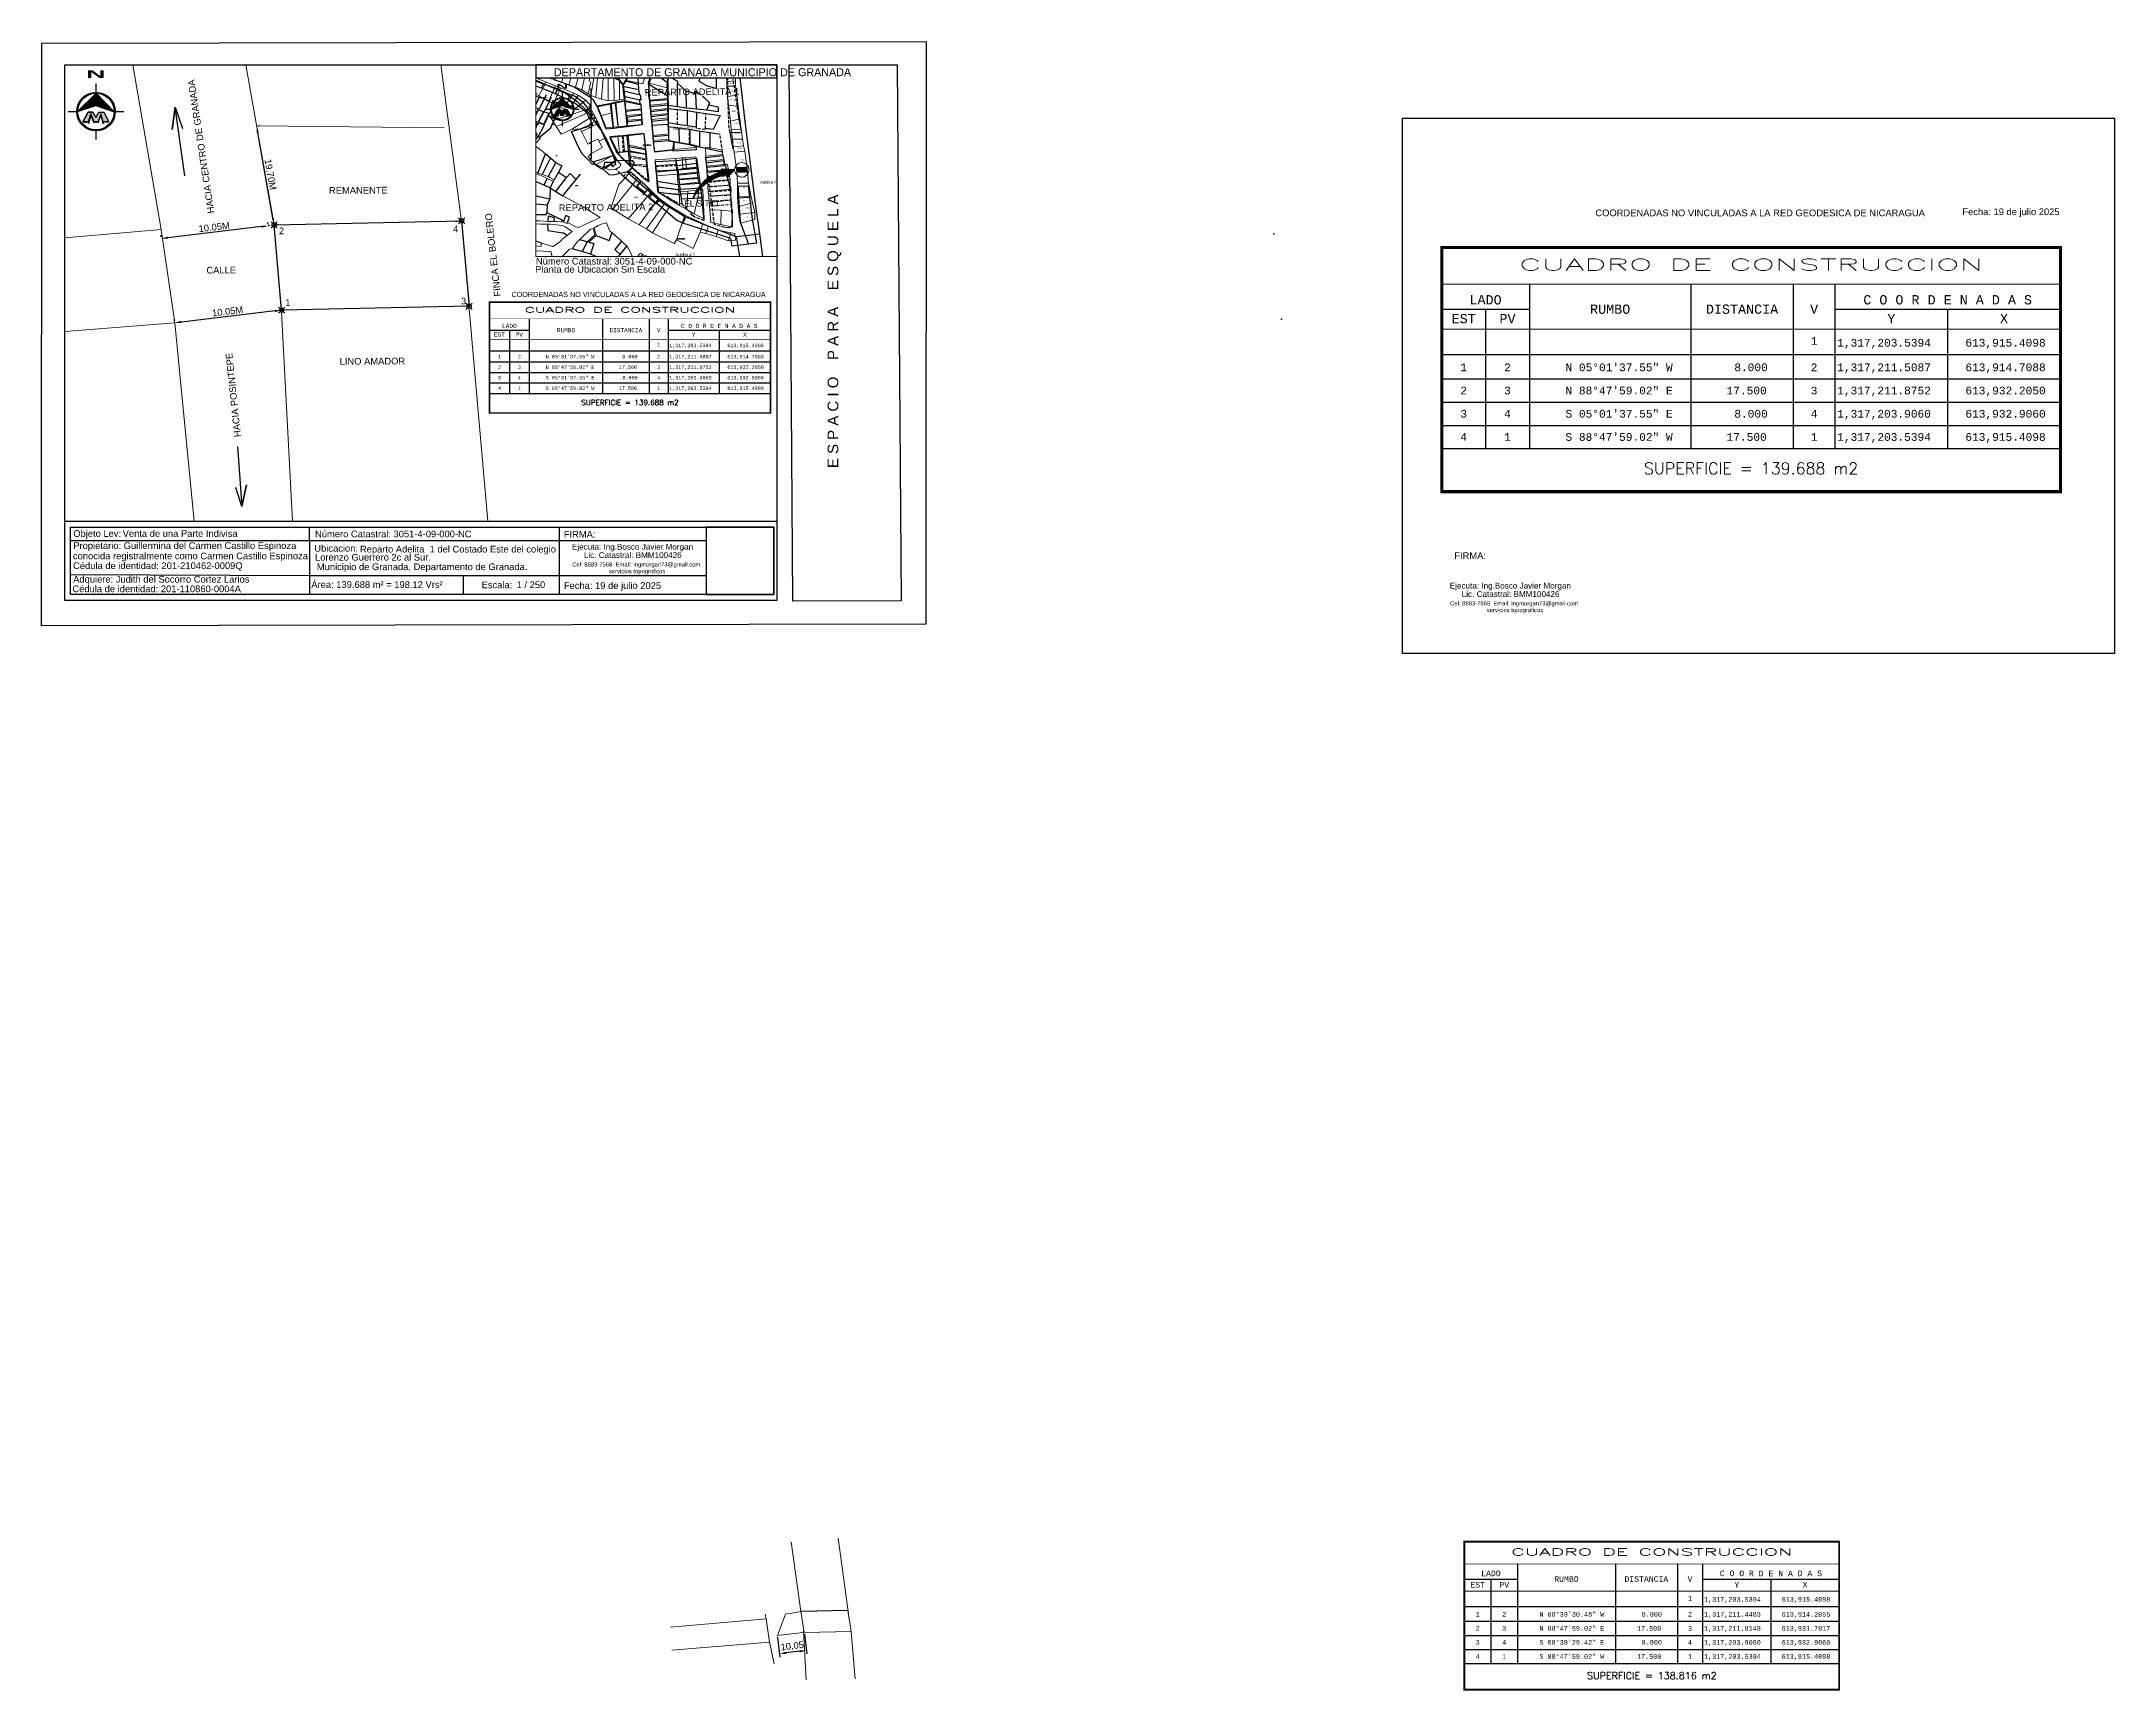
# Paper-space layout 'Presentación1' of a CAD drawing. Header units: millimetres. Extents: x 412 to 1186, y -305 to 311.
# The model-space entities are those that its viewports show. They can reach past a viewport. Long polylines and large blocks are cut down to what shows.
import ezdxf
from ezdxf.enums import TextEntityAlignment as Align

# ---------------------------------------------------------------- set-up
doc = ezdxf.new("R2010")
doc.units = ezdxf.units.MM
doc.linetypes.add('DOT', pattern=[0.25, 0, -0.25])
doc.linetypes.add('HIDDEN', pattern=[0.375, 0.25, -0.125])
for name, color, linetype in [('0 - TEXTO', 5, 'Continuous'), ('BORDE DEL FORMATO LEGAL', 4, 'Continuous'), ('CAPA ROJA', 1, 'Continuous'), ('CVL_CUADCON', 1, 'Continuous'), ('CVL_CUADCON_LIN', 8, 'Continuous'), ('CVL_CUADCON_TIT', 1, 'Continuous'), ('CVL_CUADCON_TX', 2, 'Continuous'), ('CVL_PUNTO', 2, 'Continuous'), ('MARCO DE CAJETN', 7, 'Continuous'), ('MARCO DE PLANO', 7, 'Continuous'), ('NORTE', 7, 'Continuous'), ('PLANTA DE UBICACIÓN', 7, 'Continuous'), ('TEXTO', 7, 'Continuous'), ('VERTICES', 7, 'Continuous')]:
    doc.layers.add(name, color=color, linetype=linetype)
doc.layers.add('Nivel 1', color=7, linetype='Continuous', lineweight=0)
doc.layers.add('Nivel 30', color=7, linetype='Continuous', lineweight=0)
doc.styles.add('HECTOR LOPEZ', font='arial.ttf')
doc.styles.add('HUECA1', font='HUECA1.shx')
doc.styles.add('LOPEZ', font='TCCM____.TTF')
doc.styles.add('MONOTXT4', font='Monotxt4.shx')
doc.styles.add('MtXpl_Txt', font='txt_____.ttf')
doc.styles.get("Standard").update_dxf_attribs({"font": 'arial.ttf'})
doc.styles.add('Style-ENGINEERING', font='ENGINEERING.shx')
doc.styles.add('Style-INTL_ISO', font='INTL_ISO.shx')
doc.dimstyles.new('ISO-25', dxfattribs={"dimtxt": 2.5, "dimasz": 2.5, "dimexe": 1.25, "dimexo": 0.625, "dimtad": 1, "dimtxsty": 'Standard', "dimcen": 2.5, "dimadec": 0, "dimazin": 0, "dimtfac": 1, "dimtmove": 0, "dimatfit": 3, "dimfxl": 1, "dimarcsym": 0})

# ---------------------------------------------------------------- blocks, each defined once
blk = doc.blocks.new('*D17')
at = {"layer": 'Defpoints', "color": 0, "transparency": 16777216}
for p in [(501.78, 210.21), (461.84, 205.49), (461.84, 205.49)]:
    blk.add_point(p, dxfattribs=at)
at = {"layer": 'PLANTA DE UBICACIÓN', "color": 0, "lineweight": -2, "transparency": 16777216}
for p, q in [((499.3, 209.92), (464.32, 205.78)), ((501.71, 210.83), (501.63, 211.45)), ((461.77, 206.11), (461.69, 206.73))]:
    blk.add_line(p, q, dxfattribs=at)
at = {"layer": 'PLANTA DE UBICACIÓN', "color": 0, "transparency": 16777216}
for points in [[(499.25, 210.33), (499.34, 209.5), (501.78, 210.21)], [(464.27, 206.2), (464.37, 205.37), (461.84, 205.49)]]:
    blk.add_solid(points, dxfattribs=at)
at = {"layer": 'PLANTA DE UBICACIÓN', "color": 0, "transparency": 16777216, "insert": (481.59, 209.74), "char_height": 2.5, "attachment_point": 5, "rotation": 6.73665}
blk.add_mtext('10.05M', dxfattribs=at)
blk = doc.blocks.new('*D18')
at = {"layer": 'Defpoints', "color": 0, "transparency": 16777216}
for p in [(686.89, -284.61), (696.87, -283.43), (687.69, -291.37)]:
    blk.add_point(p, dxfattribs=at)
at = {"layer": 'PLANTA DE UBICACIÓN', "color": 0, "lineweight": -2, "transparency": 16777216}
for p, q in [((686.96, -285.23), (687.83, -292.61)), ((696.95, -284.05), (697.82, -291.43)), ((695.19, -290.48), (690.17, -291.07))]:
    blk.add_line(p, q, dxfattribs=at)
at = {"layer": 'PLANTA DE UBICACIÓN', "color": 0, "transparency": 16777216}
for points in [[(690.12, -290.66), (690.22, -291.49), (687.69, -291.37)], [(695.14, -290.07), (695.24, -290.89), (697.67, -290.19)]]:
    blk.add_solid(points, dxfattribs=at)
at = {"layer": 'PLANTA DE UBICACIÓN', "color": 0, "transparency": 16777216, "insert": (692.43, -288.66), "char_height": 2.5, "attachment_point": 5, "rotation": 6.73665}
blk.add_mtext('10,05', dxfattribs=at)
blk = doc.blocks.new('*D19')
at = {"layer": 'Defpoints', "color": 0, "transparency": 16777216}
for p in [(496.77, 241.67), (456.83, 236.96), (456.83, 236.96)]:
    blk.add_point(p, dxfattribs=at)
at = {"layer": 'PLANTA DE UBICACIÓN', "color": 0, "lineweight": -2, "transparency": 16777216}
for p, q in [((494.28, 241.38), (459.31, 237.25)), ((496.69, 242.29), (496.62, 242.91)), ((456.75, 237.58), (456.68, 238.2))]:
    blk.add_line(p, q, dxfattribs=at)
at = {"layer": 'PLANTA DE UBICACIÓN', "color": 0, "transparency": 16777216}
for points in [[(494.23, 241.79), (494.33, 240.97), (496.77, 241.67)], [(459.26, 237.66), (459.36, 236.83), (456.83, 236.96)]]:
    blk.add_solid(points, dxfattribs=at)
at = {"layer": 'PLANTA DE UBICACIÓN', "color": 0, "transparency": 16777216, "insert": (476.57, 241.2), "char_height": 2.5, "attachment_point": 5, "rotation": 6.73665}
blk.add_mtext('10.05M', dxfattribs=at)
blk = doc.blocks.new('*D20')
at = {"layer": 'Defpoints', "color": 0, "transparency": 16777216}
for p in [(492.43, 278.96), (492.43, 278.96), (498.97, 242.09)]:
    blk.add_point(p, dxfattribs=at)
at = {"layer": 'PLANTA DE UBICACIÓN', "color": 0, "lineweight": -2, "transparency": 16777216}
for p, q in [((493.05, 279.07), (493.66, 279.18)), ((498.54, 244.55), (492.87, 276.5)), ((499.59, 242.2), (500.21, 242.3))]:
    blk.add_line(p, q, dxfattribs=at)
at = {"layer": 'PLANTA DE UBICACIÓN', "color": 0, "transparency": 16777216}
for points in [[(493.28, 276.57), (492.46, 276.42), (492.43, 278.96)], [(498.95, 244.62), (498.13, 244.47), (498.97, 242.09)]]:
    blk.add_solid(points, dxfattribs=at)
at = {"layer": 'PLANTA DE UBICACIÓN', "color": 0, "transparency": 16777216, "insert": (497.58, 260.85), "char_height": 2.5, "attachment_point": 5, "rotation": 280.06159}
blk.add_mtext('19.70M', dxfattribs=at)

msp = doc.modelspace()

# ---------------------------------------------------------------- hatches: boundary and pattern name
at = {"layer": 'PLANTA DE UBICACIÓN'}
h = msp.add_hatch(color=7, dxfattribs=at)
h.dxf.hatch_style = 1
h.paths.add_polyline_path([(613926.2, 1317214.7), (613908.8, 1317214.3), (613909, 1317212.9), (613909.9, 1317206.4), (613927.4, 1317206.8)])

# ---------------------------------------------------------------- linework, layer by layer
at = {"layer": 'CAPA ROJA', "color": 1, "linetype": 'Continuous', "lineweight": 13}
for p, q in [((613597.1, 1317363.9), (613607.8, 1317401.2)), ((613608.5, 1317359.8), (613620, 1317396.5)), ((613620.1, 1317355.6), (613630.7, 1317392.2)), ((613631.9, 1317351.1), (613642.6, 1317386.8)), ((613653.3, 1317383.7), (613642.6, 1317347.3)), ((613653.5, 1317342.7), (613661.8, 1317381.3)), ((613669.7, 1317377.6), (613665.3, 1317356.5)), ((613668.4, 1317333.5), (613675.5, 1317375)), ((613676.7, 1317330.7), (613680.5, 1317373.3)), ((613686.1, 1317327.2), (613689, 1317369.6)), ((613705.5, 1317363.9), (613706.2, 1317391.8)), ((613715.5, 1317359.6), (613717.3, 1317385.7)), ((613727.4, 1317358.2), (613735.2, 1317374.5)), ((613763.1, 1317354.1), (613770.1, 1317377.3)), ((613781.2, 1317374.2), (613796.3, 1317364.3)), ((613893.3, 1317356.6), (613891.2, 1317385.6)), ((613907.2, 1317387.5), (613907.6, 1317357.4)), ((613582, 1317333.1), (613556, 1317343.3)), ((613566.2, 1317366.7), (613594.4, 1317355.6)), ((613582, 1317333.1), (613594.4, 1317355.6)), ((613597.1, 1317363.9), (613585.4, 1317367.5)), ((613594.4, 1317355.6), (613609.8, 1317349.2)), ((613608.5, 1317359.8), (613597.1, 1317363.9)), ((613609.8, 1317349.2), (613598.6, 1317324.6)), ((613606.7, 1317320.2), (613618.1, 1317346)), ((613612.1, 1317358.2), (613608.5, 1317359.8)), ((613609.8, 1317349.2), (613618.1, 1317346)), ((613620.1, 1317355.6), (613612.1, 1317358.2)), ((613618.1, 1317346), (613640, 1317337.3)), ((613631.9, 1317351.1), (613620.1, 1317355.6)), ((613628.1, 1317319.4), (613640, 1317337.3)), ((613642.6, 1317347.3), (613631.9, 1317351.1)), ((613640, 1317337.3), (613647.1, 1317334.1)), ((613653.5, 1317342.7), (613642.6, 1317347.3)), ((613664.1, 1317336.4), (613653.5, 1317342.7)), ((613668.4, 1317356.8), (613664.1, 1317336.4)), ((613668.5, 1317334.9), (613664.1, 1317336.4)), ((613665.3, 1317356.5), (613665.3, 1317356.5)), ((613696.9, 1317366.7), (613696.7, 1317324.8)), ((613705.5, 1317363.9), (613696.9, 1317366.7)), ((613705.5, 1317363.9), (613706.3, 1317363.5)), ((613706.3, 1317363.5), (613706.6, 1317325.4)), ((613715.5, 1317359.6), (613706.3, 1317363.5)), ((613715.5, 1317359.6), (613715.8, 1317326.2)), ((613722.5, 1317350.9), (613715.5, 1317359.6)), ((613727.4, 1317358.2), (613722.5, 1317350.9)), ((613722.5, 1317350.9), (613724.9, 1317327.3)), ((613754.2, 1317352.5), (613727.4, 1317358.2)), ((613758.9, 1317368.8), (613754.2, 1317352.5)), ((613763.1, 1317354.1), (613796.1, 1317345.6)), ((613764.3, 1317344.1), (613763.1, 1317354.1)), ((613765.9, 1317325.9), (613764.3, 1317344.1)), ((613796.3, 1317364.3), (613796.1, 1317345.6)), ((613796.1, 1317345.6), (613796.4, 1317328.5)), ((613907.6, 1317357.4), (613893.3, 1317356.6)), ((613893.3, 1317348.7), (613893.3, 1317356.6)), ((613907.6, 1317348.8), (613893.3, 1317348.7)), ((613894.6, 1317331.7), (613893.3, 1317348.7)), ((613907.6, 1317357.4), (613907.6, 1317348.8)), ((613907.6, 1317348.8), (613909.6, 1317334)), ((613572.5, 1317293.7), (613581.2, 1317311.4)), ((613573.8, 1317293), (613582.1, 1317309.9)), ((613589.6, 1317307), (613580.3, 1317289.1)), ((613581.2, 1317311.4), (613582.6, 1317310.9)), ((613598.6, 1317324.6), (613582, 1317333.1)), ((613582.1, 1317309.9), (613582.6, 1317310.9)), ((613591, 1317306.5), (613582.4, 1317290)), ((613589.6, 1317307), (613591, 1317306.5)), ((613598.6, 1317304), (613590.2, 1317286.2)), ((613600.1, 1317303.5), (613598.3, 1317299.9)), ((613606.7, 1317320.2), (613598.6, 1317324.6)), ((613598.6, 1317304), (613600.1, 1317303.5)), ((613600.6, 1317298.9), (613624.9, 1317310.3)), ((613605.4, 1317291.7), (613668.6, 1317313.1)), ((613624.9, 1317310.3), (613606.7, 1317320.2)), ((613668.6, 1317307.2), (613611.1, 1317281.9)), ((613628.1, 1317319.4), (613624.9, 1317310.3)), ((613636, 1317315.6), (613628.1, 1317319.4)), ((613647.1, 1317334.1), (613636, 1317315.6)), ((613636, 1317315.6), (613643.3, 1317312.2)), ((613660, 1317325.7), (613643.3, 1317312.2)), ((613647.1, 1317334.1), (613660, 1317325.7)), ((613660, 1317325.7), (613668.6, 1317315.9)), ((613668.4, 1317333.5), (613665.3, 1317334.5)), ((613665.4, 1317315.6), (613667.3, 1317313.4)), ((613665.4, 1317312.8), (613667.3, 1317313.4)), ((613669.8, 1317308.8), (613665.5, 1317306.9)), ((613665.5, 1317297.2), (613673.1, 1317302)), ((613667.3, 1317313.4), (613669.8, 1317308.8)), ((613676.7, 1317330.7), (613668.4, 1317333.5)), ((613669.8, 1317308.8), (613673.1, 1317302)), ((613673.1, 1317302), (613678.8, 1317291.9)), ((613686.1, 1317327.2), (613676.7, 1317330.7)), ((613679.5, 1317316.1), (613701.7, 1317320.7)), ((613685.5, 1317300.2), (613679.5, 1317316.1)), ((613685.5, 1317300.2), (613703.3, 1317304.8)), ((613696.7, 1317324.8), (613686.1, 1317327.2)), ((613706.6, 1317325.4), (613696.7, 1317324.8)), ((613701.7, 1317320.7), (613709.8, 1317322.9)), ((613701.7, 1317320.7), (613703.3, 1317304.8)), ((613705.6, 1317281), (613703.3, 1317304.8)), ((613715.8, 1317326.2), (613706.6, 1317325.4)), ((613709.8, 1317322.9), (613725.1, 1317325.3)), ((613709.8, 1317322.9), (613713.6, 1317281.8)), ((613724.9, 1317327.3), (613715.8, 1317326.2)), ((613725.1, 1317325.3), (613750.7, 1317319.7)), ((613726.2, 1317308.9), (613725.1, 1317325.3)), ((613751.5, 1317311.2), (613726.2, 1317308.9)), ((613726.2, 1317308.9), (613727.5, 1317300.5)), ((613727.5, 1317300.5), (613752.2, 1317302.8)), ((613750.7, 1317319.7), (613751.5, 1317311.2)), ((613751.5, 1317311.2), (613752.2, 1317302.8)), ((613752.2, 1317302.8), (613753, 1317294.3)), ((613796.4, 1317328.5), (613765.9, 1317325.9)), ((613766.7, 1317317.4), (613765.9, 1317325.9)), ((613796.5, 1317320.3), (613766.7, 1317317.4)), ((613767.4, 1317309.1), (613766.7, 1317317.4)), ((613796.7, 1317312), (613767.4, 1317309.1)), ((613768.2, 1317300.6), (613767.4, 1317309.1)), ((613768.2, 1317300.6), (613796.8, 1317303.4)), ((613796.4, 1317328.5), (613796.5, 1317320.3)), ((613796.5, 1317320.3), (613796.7, 1317312)), ((613796.7, 1317312), (613796.8, 1317303.4)), ((613796.8, 1317303.4), (613797, 1317296.4)), ((613894.6, 1317331.7), (613909.6, 1317334)), ((613895.8, 1317317.4), (613894.6, 1317331.7)), ((613899.2, 1317291.2), (613895.8, 1317317.4)), ((613895.8, 1317317.4), (613912.1, 1317315.2)), ((613909.6, 1317334), (613912.1, 1317315.2)), ((613912.1, 1317315.2), (613914.5, 1317294.8)), ((613572.8, 1317273.5), (613579.5, 1317287.8)), ((613573.8, 1317293), (613579.2, 1317289.5)), ((613579.5, 1317287.8), (613574.7, 1317290.1)), ((613574.7, 1317267.4), (613575.8, 1317265.7)), ((613579.5, 1317284.4), (613575.3, 1317274.4)), ((613575.3, 1317274.4), (613578.8, 1317270.3)), ((613578.8, 1317270.3), (613578.9, 1317267.1)), ((613578.9, 1317267.1), (613580.8, 1317264.6)), ((613579.2, 1317289.5), (613580.3, 1317289.1)), ((613582.6, 1317288.2), (613579.5, 1317284.4)), ((613582.4, 1317290), (613590.2, 1317286.2)), ((613582.6, 1317288.2), (613590.9, 1317284.2)), ((613598.3, 1317299.9), (613590.9, 1317284.2)), ((613605.4, 1317291.7), (613600.6, 1317298.9)), ((613611.1, 1317281.9), (613605.4, 1317291.7)), ((613619.4, 1317269.5), (613611.1, 1317281.9)), ((613636.2, 1317277), (613619.4, 1317269.5)), ((613636.2, 1317277), (613668.7, 1317297.5)), ((613650.8, 1317278.1), (613636.2, 1317277)), ((613668.7, 1317286.2), (613650.8, 1317278.1)), ((613652.9, 1317273.8), (613650.8, 1317278.1)), ((613652.9, 1317273.8), (613668.7, 1317280.8)), ((613663.5, 1317252.9), (613652.9, 1317273.8)), ((613678.8, 1317291.9), (613665.5, 1317285.9)), ((613665.6, 1317280.4), (613681.1, 1317287.3)), ((613678.8, 1317291.9), (613681.1, 1317287.3)), ((613681.1, 1317287.3), (613692.6, 1317263.1)), ((613693.6, 1317279.8), (613685.5, 1317300.2)), ((613705.6, 1317281), (613693.6, 1317279.8)), ((613700.1, 1317265.4), (613712.8, 1317266.6)), ((613713.6, 1317281.8), (613705.6, 1317281)), ((613712.8, 1317266.6), (613721.6, 1317267.5)), ((613712.8, 1317266.6), (613715.5, 1317239)), ((613728.6, 1317283.2), (613713.6, 1317281.8)), ((613721.6, 1317267.5), (613729.9, 1317268.3)), ((613724.1, 1317241.4), (613721.6, 1317267.5)), ((613727.5, 1317300.5), (613729.2, 1317292.8)), ((613728.6, 1317283.2), (613729.2, 1317292.8)), ((613753.8, 1317285.6), (613728.6, 1317283.2)), ((613753, 1317294.3), (613729.2, 1317292.8)), ((613729.9, 1317268.3), (613755.9, 1317271)), ((613731.5, 1317251.1), (613729.9, 1317268.3)), ((613753, 1317294.3), (613753.8, 1317285.6)), ((613755.9, 1317271), (613758.2, 1317245.5)), ((613768.9, 1317293.6), (613768.2, 1317300.6)), ((613797, 1317296.4), (613768.9, 1317293.6)), ((613771.3, 1317267.3), (613768.9, 1317293.6)), ((613797.4, 1317269.9), (613771.3, 1317267.3)), ((613772, 1317258.9), (613771.3, 1317267.3)), ((613797, 1317296.4), (613797.4, 1317269.9)), ((613797.4, 1317269.9), (613797.5, 1317261.1)), ((613899.2, 1317291.2), (613914.5, 1317294.8)), ((613900.6, 1317277.4), (613899.2, 1317291.2)), ((613900.6, 1317277.4), (613917, 1317277.9)), ((613902.5, 1317260.9), (613900.6, 1317277.4)), ((613914.5, 1317294.8), (613917, 1317277.9)), ((613917, 1317277.9), (613919.4, 1317261)), ((613580.8, 1317264.6), (613573.2, 1317255.7)), ((613573.2, 1317255.7), (613576.6, 1317253.9)), ((613576.6, 1317253.9), (613574.1, 1317251.2)), ((613574.1, 1317251.2), (613584.7, 1317243.6)), ((613575.8, 1317265.7), (613574.3, 1317260.4)), ((613584.7, 1317243.6), (613593.3, 1317237.1)), ((613593.3, 1317237.1), (613594.2, 1317236.4)), ((613663.4, 1317232.3), (613668.9, 1317235.4)), ((613668.9, 1317228.3), (613663.4, 1317232.3)), ((613668.8, 1317255.2), (613663.5, 1317252.9)), ((613680.4, 1317261.4), (613665.6, 1317254.9)), ((613665.7, 1317235.1), (613687.1, 1317247.3)), ((613706.8, 1317235.4), (613677.1, 1317219.5)), ((613682.1, 1317258), (613680.4, 1317261.4)), ((613682.1, 1317258), (613692.6, 1317263.1)), ((613687.1, 1317247.3), (613682.1, 1317258)), ((613692.6, 1317263.1), (613706.8, 1317235.4)), ((613713.4, 1317238.3), (613700.1, 1317265.4)), ((613706.8, 1317235.4), (613711.8, 1317226.4)), ((613715.5, 1317239), (613713.4, 1317238.3)), ((613718.5, 1317230.9), (613713.4, 1317238.3)), ((613715.5, 1317239), (613724.1, 1317241.4)), ((613724.1, 1317241.4), (613732.6, 1317241.8)), ((613731.5, 1317251.1), (613758.2, 1317245.5)), ((613731.5, 1317251.1), (613732.6, 1317241.8)), ((613733.2, 1317233.5), (613732.6, 1317241.8)), ((613758.9, 1317236.7), (613732.6, 1317241.8)), ((613733.2, 1317233.5), (613734.2, 1317220.3)), ((613733.2, 1317233.5), (613759.7, 1317228.4)), ((613758.2, 1317245.5), (613758.9, 1317236.7)), ((613758.9, 1317236.7), (613759.7, 1317228.4)), ((613772, 1317258.9), (613797.5, 1317261.1)), ((613773.7, 1317240.9), (613772, 1317258.9)), ((613806.3, 1317244.3), (613773.7, 1317240.9)), ((613797.5, 1317261.1), (613797.6, 1317258.8)), ((613797.6, 1317258.8), (613805.9, 1317257.3)), ((613805.9, 1317257.3), (613840.4, 1317251)), ((613805.9, 1317257.3), (613806.3, 1317244.3)), ((613840.4, 1317247.4), (613806.3, 1317244.3)), ((613840.4, 1317251), (613840.4, 1317247.4)), ((613857.8, 1317248.2), (613885.5, 1317243.7)), ((613858.7, 1317233), (613857.8, 1317248.2)), ((613858.7, 1317233), (613886.8, 1317235.7)), ((613859.2, 1317224.6), (613858.7, 1317233)), ((613885.5, 1317243.7), (613886.8, 1317235.7)), ((613886.8, 1317235.7), (613888.4, 1317227.3)), ((613919.4, 1317261), (613902.5, 1317260.9)), ((613904, 1317248.6), (613902.5, 1317260.9)), ((613904, 1317248.6), (613920.8, 1317250)), ((613905.3, 1317239.9), (613904, 1317248.6)), ((613905.3, 1317239.9), (613922.8, 1317241.2)), ((613909, 1317212.9), (613905.3, 1317239.9)), ((613919.4, 1317261), (613920.8, 1317250)), ((613920.8, 1317250), (613922.8, 1317241.2)), ((613922.8, 1317241.2), (613926.7, 1317213)), ((613576.3, 1317203.9), (613569.2, 1317205.9)), ((613573, 1317208.2), (613580.7, 1317205)), ((613585.6, 1317200.8), (613576.3, 1317203.9)), ((613580.7, 1317205), (613587.9, 1317202.5)), ((613591.7, 1317198.5), (613585.6, 1317200.8)), ((613587.9, 1317202.5), (613597.5, 1317199.2)), ((613595.8, 1317196.3), (613591.7, 1317198.5)), ((613597.5, 1317199.2), (613600.4, 1317197.5)), ((613677.1, 1317219.5), (613665.8, 1317228)), ((613692, 1317212.6), (613677.1, 1317219.5)), ((613711.8, 1317226.4), (613692, 1317212.6)), ((613693.7, 1317212.1), (613692, 1317212.6)), ((613693.7, 1317212.1), (613693.7, 1317212.1)), ((613699.8, 1317210.5), (613693.7, 1317212.1)), ((613708.7, 1317211.2), (613699.8, 1317210.5)), ((613710.6, 1317212.2), (613708.7, 1317211.2)), ((613716.4, 1317215.2), (613710.6, 1317212.2)), ((613710.6, 1317212.2), (613710.6, 1317212.2)), ((613711.8, 1317226.4), (613717.9, 1317219.4)), ((613717.9, 1317219.4), (613716.4, 1317215.2)), ((613731.2, 1317218.7), (613718.5, 1317230.9)), ((613720.4, 1317192.4), (613734.1, 1317206.9)), ((613731.2, 1317218.7), (613734.2, 1317220.3)), ((613738.2, 1317212.3), (613731.2, 1317218.7)), ((613734.1, 1317206.9), (613746.1, 1317196.8)), ((613760.6, 1317218.2), (613734.2, 1317220.3)), ((613755.8, 1317196), (613738.2, 1317212.3)), ((613759.7, 1317228.4), (613760.6, 1317218.2)), ((613760.6, 1317218.2), (613761.1, 1317212.3)), ((613761.1, 1317212.3), (613763, 1317190.9)), ((613774.8, 1317227), (613808.7, 1317229.4)), ((613775.9, 1317217.1), (613774.8, 1317227)), ((613809.1, 1317219.8), (613775.9, 1317217.1)), ((613776.4, 1317212.4), (613775.9, 1317217.1)), ((613776.7, 1317208.8), (613776.4, 1317212.4)), ((613776.7, 1317208.8), (613810.4, 1317210.7)), ((613777.6, 1317200.4), (613776.7, 1317208.8)), ((613777.6, 1317200.4), (613811.6, 1317203)), ((613778.6, 1317191.2), (613777.6, 1317200.4)), ((613808.7, 1317229.4), (613819.5, 1317230.1)), ((613808.7, 1317229.4), (613809.1, 1317219.8)), ((613810.2, 1317212.5), (613809.1, 1317219.8)), ((613810.4, 1317210.7), (613810.2, 1317212.5)), ((613810.4, 1317210.7), (613820.5, 1317212.6)), ((613811.6, 1317203), (613810.4, 1317210.7)), ((613811.6, 1317203), (613811.5, 1317194.8)), ((613811.5, 1317194.8), (613845.3, 1317198)), ((613844.4, 1317206.6), (613811.6, 1317203)), ((613819.5, 1317230.1), (613825.5, 1317230.5)), ((613820.5, 1317212.6), (613819.5, 1317230.1)), ((613820.5, 1317212.6), (613826, 1317213.2)), ((613820.5, 1317212.6), (613820.5, 1317212.6)), ((613820.5, 1317212.6), (613820.5, 1317212.6)), ((613820.5, 1317212.6), (613820.5, 1317212.6)), ((613820.5, 1317212.6), (613820.5, 1317212.6)), ((613825.5, 1317230.5), (613842.2, 1317231.7)), ((613825.5, 1317230.5), (613826, 1317213.2)), ((613843.8, 1317214.8), (613826, 1317213.2)), ((613842.2, 1317231.7), (613843.8, 1317214.8)), ((613843.8, 1317214.8), (613843.9, 1317212.7)), ((613843.9, 1317212.7), (613844.4, 1317206.6)), ((613844.4, 1317206.6), (613845.3, 1317198)), ((613845.3, 1317198), (613846.1, 1317190)), ((613888.4, 1317227.3), (613859.2, 1317224.6)), ((613859.7, 1317216.3), (613859.2, 1317224.6)), ((613888.3, 1317219.2), (613859.7, 1317216.3)), ((613860, 1317212.7), (613859.7, 1317216.3)), ((613860.2, 1317208), (613860, 1317212.7)), ((613895.9, 1317211), (613860.2, 1317208)), ((613860.8, 1317199.4), (613860.2, 1317208)), ((613897.2, 1317202.3), (613860.8, 1317199.4)), ((613861.3, 1317191), (613860.8, 1317199.4)), ((613888.4, 1317227.3), (613888.3, 1317219.2)), ((613888.3, 1317219.2), (613894.5, 1317219.2)), ((613894.5, 1317219.2), (613895.6, 1317212.9)), ((613895.6, 1317212.9), (613895.9, 1317211)), ((613895.9, 1317211), (613897.2, 1317202.3)), ((613897.2, 1317202.3), (613899, 1317194.3)), ((613909.9, 1317206.4), (613909, 1317213.2)), ((613910.9, 1317188.3), (613909.9, 1317206.4)), ((613927.6, 1317206.4), (613909.9, 1317206.4)), ((613926.7, 1317213.2), (613927.6, 1317206.4)), ((613927.6, 1317206.4), (613929.1, 1317188.6)), ((613606.3, 1317191.2), (613595.8, 1317196.3)), ((613600.4, 1317197.5), (613607.4, 1317194)), ((613607.4, 1317194), (613606.3, 1317191.2)), ((613624.3, 1317170.3), (613621.8, 1317167.3)), ((613621.8, 1317167.3), (613655.5, 1317149.3)), ((613701.8, 1317148.2), (613714.5, 1317186.1)), ((613746.1, 1317196.8), (613704.9, 1317145.3)), ((613714.5, 1317186.1), (613720.4, 1317192.4)), ((613769.1, 1317174.6), (613730, 1317129.5)), ((613746.1, 1317196.8), (613769.1, 1317174.6)), ((613763, 1317190.9), (613755.8, 1317196)), ((613769.1, 1317174.6), (613780.6, 1317163.4)), ((613778.6, 1317191.2), (613813, 1317186.4)), ((613779.6, 1317182.4), (613778.6, 1317191.2)), ((613813.9, 1317178.1), (613779.6, 1317182.4)), ((613780.6, 1317172.7), (613779.6, 1317182.4)), ((613780.6, 1317172.7), (613814.9, 1317170.1)), ((613800.7, 1317159.8), (613780.6, 1317172.7)), ((613811.5, 1317194.8), (613813, 1317186.4)), ((613846.1, 1317190), (613813, 1317186.4)), ((613813.9, 1317178.1), (613813, 1317186.4)), ((613813.9, 1317178.1), (613813.1, 1317174)), ((613813.1, 1317174), (613828.7, 1317175.4)), ((613813.1, 1317174), (613814.9, 1317170.1)), ((613814.9, 1317170.1), (613814.8, 1317151.4)), ((613828.7, 1317175.4), (613827.3, 1317144.7)), ((613828.7, 1317175.4), (613846.6, 1317177.2)), ((613839.1, 1317137.9), (613845.7, 1317165.6)), ((613845.7, 1317165.6), (613846.6, 1317177.2)), ((613845.7, 1317165.6), (613854.1, 1317164.4)), ((613846.1, 1317190), (613853.8, 1317177.6)), ((613853.8, 1317177.6), (613846.6, 1317177.2)), ((613853.8, 1317177.6), (613854.1, 1317164.4)), ((613854.1, 1317164.4), (613855.9, 1317129.4)), ((613899, 1317194.3), (613861.3, 1317191)), ((613861.8, 1317182.8), (613861.3, 1317191)), ((613898.9, 1317184.7), (613861.8, 1317182.8)), ((613862.5, 1317174.6), (613861.8, 1317182.8)), ((613862.5, 1317174.6), (613900.6, 1317178.2)), ((613863.2, 1317166.9), (613862.5, 1317174.6)), ((613899.7, 1317169.4), (613863.2, 1317166.9)), ((613864.1, 1317156.2), (613863.2, 1317166.9)), ((613899, 1317194.3), (613898.9, 1317184.7)), ((613898.9, 1317184.7), (613900.6, 1317178.2)), ((613900.6, 1317178.2), (613899.7, 1317169.4)), ((613899.7, 1317169.4), (613899.9, 1317160.3)), ((613929.1, 1317188.6), (613910.9, 1317188.3)), ((613911, 1317166.4), (613910.9, 1317188.3)), ((613911.9, 1317149), (613911, 1317166.4)), ((613933.6, 1317165.9), (613911, 1317166.4)), ((613929.1, 1317188.6), (613933.6, 1317165.9)), ((613933.6, 1317165.9), (613935.9, 1317155.8)), ((613574.8, 1317136.5), (613575.3, 1317126.2)), ((613664.3, 1317143.9), (613655.5, 1317149.3)), ((613683.7, 1317131.4), (613664.3, 1317143.9)), ((613669.6, 1317124.9), (613683.7, 1317131.4)), ((613704.9, 1317145.3), (613701.8, 1317148.2)), ((613730, 1317129.5), (613704.9, 1317145.3)), ((613748.3, 1317119.2), (613730, 1317129.5)), ((613748.3, 1317119.2), (613780.6, 1317163.4)), ((613791.2, 1317156), (613760.1, 1317112.7)), ((613799, 1317150.3), (613770.4, 1317106.3)), ((613780.6, 1317163.4), (613791.2, 1317156)), ((613791.2, 1317156), (613799, 1317150.3)), ((613799, 1317150.3), (613824, 1317135.2)), ((613804.2, 1317157.3), (613800.7, 1317159.8)), ((613814.8, 1317151.4), (613804.2, 1317157.3)), ((613824, 1317135.2), (613810, 1317094.4)), ((613827.3, 1317144.7), (613814.8, 1317151.4)), ((613824, 1317135.2), (613853.4, 1317121.5)), ((613839.1, 1317137.9), (613827.3, 1317144.7)), ((613855.9, 1317129.4), (613839.1, 1317137.9)), ((613864.1, 1317156.2), (613899.9, 1317160.3)), ((613865.1, 1317144.5), (613864.1, 1317156.2)), ((613865.1, 1317144.5), (613883.9, 1317143.9)), ((613866.9, 1317123.5), (613865.1, 1317144.5)), ((613883.9, 1317143.9), (613883.1, 1317119.9)), ((613900.7, 1317142.3), (613883.9, 1317143.9)), ((613899.9, 1317160.3), (613900.7, 1317142.3)), ((613900.7, 1317142.3), (613902.5, 1317127.3)), ((613911.9, 1317149), (613935.9, 1317155.8)), ((613913.3, 1317137), (613911.9, 1317149)), ((613939.3, 1317140.1), (613913.3, 1317137)), ((613915.2, 1317122.3), (613913.3, 1317137)), ((613935.9, 1317155.8), (613939.3, 1317140.1)), ((613939.3, 1317140.1), (613939.7, 1317128.4)), ((613566.4, 1317121.7), (613575.7, 1317121)), ((613575.3, 1317126.2), (613583.7, 1317126.2)), ((613575.7, 1317121), (613585.1, 1317120.8)), ((613583.7, 1317126.2), (613597, 1317125.1)), ((613585.1, 1317120.8), (613596.8, 1317120.4)), ((613596.8, 1317120.4), (613598.4, 1317120.4)), ((613597, 1317125.1), (613606.9, 1317124.9)), ((613598.4, 1317120.4), (613602.2, 1317120.3)), ((613602.2, 1317120.3), (613620.1, 1317118.3)), ((613606.9, 1317124.9), (613611.9, 1317124.8)), ((613611.9, 1317124.8), (613620, 1317124.4)), ((613620, 1317124.4), (613623.2, 1317123.7)), ((613620.1, 1317118.3), (613625.2, 1317116.9)), ((613629.2, 1317101.9), (613620.5, 1317095.1)), ((613623.2, 1317123.7), (613628.4, 1317121.7)), ((613625.2, 1317116.9), (613637.5, 1317108.4)), ((613628.4, 1317121.7), (613629.4, 1317123.1)), ((613637.5, 1317108.4), (613629.2, 1317101.9)), ((613629.4, 1317123.1), (613643.4, 1317116.1)), ((613643.4, 1317116.1), (613648.1, 1317115.1)), ((613645.3, 1317090.7), (613649.9, 1317095.2)), ((613648.1, 1317115.1), (613657.2, 1317119.4)), ((613649.9, 1317095.2), (613667.5, 1317112.4)), ((613657.2, 1317119.4), (613669.6, 1317124.9)), ((613662.2, 1317091.6), (613674.7, 1317102.9)), ((613664.7, 1317091), (613677, 1317102)), ((613667.5, 1317112.4), (613672, 1317113.6)), ((613672, 1317113.6), (613674.7, 1317102.9)), ((613674, 1317114.6), (613680.6, 1317118.1)), ((613674, 1317114.6), (613677.2, 1317102.1)), ((613677, 1317102), (613677.2, 1317102.1)), ((613680.6, 1317118.1), (613687.7, 1317120.9)), ((613687.7, 1317120.9), (613694.3, 1317122.8)), ((613694.3, 1317122.8), (613699.8, 1317108.8)), ((613699.8, 1317108.8), (613703.1, 1317107)), ((613703.1, 1317107), (613717.3, 1317094.2)), ((613760.1, 1317112.7), (613748.3, 1317119.2)), ((613770.4, 1317106.3), (613760.1, 1317112.7)), ((613805.9, 1317088.8), (613770.4, 1317106.3)), ((613849.2, 1317107.4), (613837.8, 1317080.4)), ((613853.4, 1317121.5), (613849.2, 1317107.4)), ((613858.6, 1317105), (613849.2, 1317107.4)), ((613853.4, 1317121.5), (613862.7, 1317117.3)), ((613862.7, 1317117.3), (613858.6, 1317105)), ((613875.6, 1317100.1), (613858.6, 1317105)), ((613862.7, 1317117.3), (613878.7, 1317110.7)), ((613883.1, 1317119.9), (613866.9, 1317123.5)), ((613878.7, 1317110.7), (613875.6, 1317100.1)), ((613896.1, 1317093), (613875.6, 1317100.1)), ((613878.7, 1317110.7), (613899.8, 1317106.1)), ((613902.7, 1317115.6), (613883.1, 1317119.9)), ((613896.1, 1317093), (613899.8, 1317106.1)), ((613899.8, 1317106.1), (613906.3, 1317105.1)), ((613902.5, 1317127.3), (613902.7, 1317115.6)), ((613906.3, 1317105.1), (613907.8, 1317094.3)), ((613939.7, 1317128.4), (613915.2, 1317122.3)), ((613555.2, 1317077.6), (613601.9, 1317075.4)), ((613569.6, 1317085.6), (613585.3, 1317083.5)), ((613585.3, 1317083.5), (613586.8, 1317089.1)), ((613586.8, 1317089.1), (613604.7, 1317083.6)), ((613601.9, 1317075.4), (613605, 1317064.5)), ((613604.7, 1317083.6), (613605.8, 1317083.7)), ((613613.3, 1317088.8), (613605.8, 1317083.7)), ((613612, 1317057.5), (613619.8, 1317065.9)), ((613619.9, 1317093.3), (613613.3, 1317088.8)), ((613619.8, 1317065.9), (613633.2, 1317079)), ((613620.5, 1317095.1), (613619.9, 1317093.3)), ((613633.2, 1317079), (613637.2, 1317079.8)), ((613637.2, 1317079.8), (613645.3, 1317090.7)), ((613664.7, 1317091), (613662.2, 1317091.6)), ((613717.3, 1317094.2), (613718.9, 1317092.7)), ((613718.9, 1317092.7), (613727.7, 1317084.3)), ((613727.7, 1317084.3), (613728.8, 1317083.3)), ((613728.8, 1317083.3), (613738.7, 1317064.2)), ((613750.1, 1317071.8), (613740.6, 1317062.1)), ((613752.4, 1317071.4), (613750.1, 1317071.8)), ((613754, 1317070.6), (613752.4, 1317071.4)), ((613771.5, 1317061.9), (613754, 1317070.6)), ((613810, 1317094.4), (613805.9, 1317088.8)), ((613837.8, 1317080.4), (613810, 1317094.4)), ((613907.8, 1317094.3), (613896.1, 1317093))]:
    msp.add_line(p, q, dxfattribs=at)
at = {"layer": 'CAPA ROJA', "color": 1, "linetype": 'Continuous'}
for p, q in [((613704.4, 1317363.3), (613718.3, 1317384.7)), ((613725.5, 1317357.6), (613736.5, 1317374.2)), ((613764.4, 1317352.1), (613771.8, 1317371.6)), ((613771.8, 1317371.6), (613795.2, 1317354.7)), ((613913, 1317376.1), (613923.6, 1317286.1)), ((613558.6, 1317366.8), (613596.1, 1317350.5)), ((613559.1, 1317363.9), (613589.9, 1317352.8)), ((613576.3, 1317349.2), (613571, 1317351.8)), ((613586.6, 1317345.7), (613576.3, 1317349.2)), ((613586.6, 1317345.7), (613589.9, 1317352.8)), ((613610, 1317335.9), (613586.6, 1317345.7)), ((613589.9, 1317352.8), (613613.2, 1317344.2)), ((613596.1, 1317350.5), (613626.6, 1317337.3)), ((613610, 1317335.9), (613613.2, 1317344.2)), ((613630, 1317326.3), (613610, 1317335.9)), ((613613.2, 1317344.2), (613634.3, 1317335.2)), ((613615.3, 1317357.2), (613640.6, 1317347.8)), ((613626.6, 1317337.3), (613645.2, 1317324.3)), ((613630, 1317326.3), (613634.3, 1317335.2)), ((613634.3, 1317335.2), (613642.4, 1317332.1)), ((613640.6, 1317347.8), (613666.4, 1317331.1)), ((613691.8, 1317367.8), (613704.4, 1317363.3)), ((613704.4, 1317363.3), (613715.3, 1317358.8)), ((613715.3, 1317358.8), (613721.2, 1317350.4)), ((613721.2, 1317350.4), (613725.5, 1317357.6)), ((613721.2, 1317350.4), (613721.3, 1317348.8)), ((613721.3, 1317348.8), (613721.9, 1317341)), ((613721.3, 1317348.8), (613747, 1317343.4)), ((613721.9, 1317341), (613748.2, 1317335.2)), ((613721.9, 1317341), (613722.7, 1317332.5)), ((613725.5, 1317357.6), (613746.6, 1317352.2)), ((613746, 1317369.1), (613746.6, 1317352.2)), ((613746.6, 1317352.2), (613747, 1317343.4)), ((613747, 1317343.4), (613748.2, 1317335.2)), ((613764.4, 1317352.1), (613763.9, 1317332.6)), ((613765.9, 1317367.9), (613764.4, 1317352.1)), ((613764.4, 1317352.1), (613795.6, 1317332.8)), ((613794.8, 1317349.2), (613795.2, 1317354.7)), ((613795.6, 1317332.8), (613794.8, 1317349.2)), ((613795.2, 1317354.7), (613796.4, 1317365)), ((613796.4, 1317365), (613811.6, 1317357.3)), ((613811.6, 1317357.3), (613811.7, 1317353.8)), ((613811.9, 1317314.6), (613811.7, 1317353.8)), ((613811.7, 1317353.8), (613825.7, 1317340.5)), ((613826.5, 1317312.7), (613825.7, 1317340.5)), ((613841.7, 1317335.6), (613841.4, 1317340.4)), ((613842.8, 1317311), (613841.7, 1317335.6)), ((613642.5, 1317320), (613630, 1317326.3)), ((613642.4, 1317332.1), (613654, 1317323.7)), ((613646.9, 1317317.1), (613642.5, 1317320)), ((613645.2, 1317324.3), (613661.4, 1317308.3)), ((613660.1, 1317306.6), (613646.9, 1317317.1)), ((613654, 1317323.7), (613664.3, 1317310.9)), ((613660.1, 1317306.6), (613664.3, 1317310.9)), ((613661.9, 1317303.5), (613660.1, 1317306.6)), ((613661.4, 1317308.3), (613685.2, 1317275.4)), ((613664.4, 1317299.2), (613661.9, 1317303.5)), ((613664.3, 1317310.9), (613666.1, 1317309.1)), ((613672.9, 1317325.6), (613665.8, 1317332.2)), ((613679.4, 1317314.7), (613672.9, 1317325.6)), ((613700.6, 1317318.8), (613679.4, 1317314.7)), ((613693.7, 1317277.6), (613679.4, 1317314.7)), ((613709.3, 1317320.8), (613700.6, 1317318.8)), ((613705.7, 1317279), (613700.6, 1317318.8)), ((613723.7, 1317323.9), (613709.3, 1317320.8)), ((613714, 1317280.1), (613709.3, 1317320.8)), ((613722.7, 1317332.5), (613749, 1317326.5)), ((613722.7, 1317332.5), (613723.7, 1317323.9)), ((613723.7, 1317323.9), (613725.4, 1317307.5)), ((613723.7, 1317323.9), (613749.3, 1317318.5)), ((613725.4, 1317307.5), (613751.3, 1317310.3)), ((613725.4, 1317307.5), (613726.5, 1317297.6)), ((613726.5, 1317297.6), (613751.8, 1317301.2)), ((613748.2, 1317335.2), (613750, 1317334.6)), ((613749, 1317326.5), (613749.3, 1317318.5)), ((613750.7, 1317326.2), (613749, 1317326.5)), ((613749.3, 1317318.5), (613751.2, 1317318)), ((613750, 1317334.6), (613750.7, 1317326.2)), ((613751.2, 1317318), (613751.3, 1317310.3)), ((613751.3, 1317310.3), (613751.8, 1317301.2)), ((613751.8, 1317301.2), (613752.3, 1317293.2)), ((613763.9, 1317332.6), (613765.1, 1317324.4)), ((613765.1, 1317324.4), (613795.8, 1317326.7)), ((613765.1, 1317324.4), (613766.1, 1317315.3)), ((613766.1, 1317315.3), (613795.8, 1317318)), ((613766.1, 1317315.3), (613766.9, 1317307.1)), ((613766.9, 1317307.1), (613795.9, 1317310.2)), ((613766.9, 1317307.1), (613767.5, 1317298.9)), ((613767.5, 1317298.9), (613796, 1317302.1)), ((613795.8, 1317326.7), (613795.6, 1317332.8)), ((613795.8, 1317318), (613795.8, 1317326.7)), ((613795.8, 1317316.7), (613795.8, 1317318)), ((613811.9, 1317314.6), (613795.8, 1317316.7)), ((613796, 1317312.1), (613795.8, 1317316.7)), ((613795.9, 1317310.2), (613796, 1317312.1)), ((613796, 1317302.1), (613795.9, 1317310.2)), ((613796, 1317312.1), (613811.5, 1317310)), ((613796.4, 1317293.7), (613796, 1317302.1)), ((613811.5, 1317310), (613828, 1317308.4)), ((613826.5, 1317312.7), (613811.9, 1317314.6)), ((613842.8, 1317311), (613826.5, 1317312.7)), ((613828.1, 1317283.2), (613828, 1317308.4)), ((613828, 1317308.4), (613843.5, 1317305.7)), ((613860.1, 1317308.9), (613842.8, 1317311)), ((613843.1, 1317281.1), (613843.5, 1317305.7)), ((613843.5, 1317305.7), (613858.6, 1317303.7)), ((613858.6, 1317303.7), (613882, 1317300.5)), ((613860.1, 1317308.9), (613863.4, 1317318.2)), ((613878.9, 1317306.4), (613860.1, 1317308.9)), ((613864.7, 1317321.9), (613863.4, 1317318.2)), ((613863.4, 1317318.2), (613879.1, 1317314.4)), ((613879.1, 1317314.4), (613878.9, 1317306.4)), ((613914.2, 1317290.2), (613912.8, 1317301.9)), ((613636.1, 1317273.9), (613665.7, 1317282.5)), ((613646.5, 1317250.2), (613636.1, 1317273.9)), ((613666, 1317295.3), (613664.4, 1317299.2)), ((613671.5, 1317285), (613666.1, 1317283.2)), ((613679.6, 1317287.6), (613695.4, 1317253.9)), ((613685.2, 1317275.4), (613695.1, 1317258.6)), ((613705.7, 1317279), (613693.7, 1317277.6)), ((613714, 1317280.1), (613705.7, 1317279)), ((613728.1, 1317281.8), (613714, 1317280.1)), ((613728.6, 1317266.9), (613720.7, 1317265.9)), ((613726.5, 1317297.6), (613727.3, 1317290.1)), ((613727.3, 1317290.1), (613752.3, 1317293.2)), ((613727.3, 1317290.1), (613728.1, 1317281.8)), ((613752.8, 1317284.9), (613728.1, 1317281.8)), ((613756.5, 1317269.8), (613728.6, 1317266.9)), ((613730.1, 1317249.1), (613728.6, 1317266.9)), ((613752.3, 1317293.2), (613752.8, 1317284.9)), ((613759.3, 1317244), (613756.5, 1317269.8)), ((613767.5, 1317298.9), (613768.4, 1317290.9)), ((613768.4, 1317290.9), (613796.4, 1317293.7)), ((613768.4, 1317290.9), (613768.9, 1317284.2)), ((613768.9, 1317284.2), (613796.4, 1317286.2)), ((613768.9, 1317284.2), (613770.8, 1317265.4)), ((613770.8, 1317265.4), (613796.7, 1317267.7)), ((613796.5, 1317288), (613796.4, 1317293.7)), ((613796.4, 1317286.2), (613796.5, 1317288)), ((613796.4, 1317281.8), (613796.4, 1317286.2)), ((613796.4, 1317281.8), (613796.7, 1317267.7)), ((613814.6, 1317279.4), (613796.4, 1317281.8)), ((613811.6, 1317285.6), (613796.5, 1317288)), ((613796.7, 1317267.7), (613796.9, 1317259.4)), ((613828.1, 1317283.2), (613811.6, 1317285.6)), ((613814.7, 1317255), (613814.6, 1317279.4)), ((613831.4, 1317276.9), (613814.6, 1317279.4)), ((613843.1, 1317281.1), (613828.1, 1317283.2)), ((613848.7, 1317274.1), (613831.4, 1317276.9)), ((613865.9, 1317271.6), (613848.7, 1317274.1)), ((613870.5, 1317277.3), (613857.7, 1317278.7)), ((613865.6, 1317244.9), (613865.9, 1317271.6)), ((613882, 1317269.1), (613865.9, 1317271.6)), ((613882, 1317300.5), (613870.5, 1317277.3)), ((613898.7, 1317272.3), (613918, 1317272.9)), ((613904, 1317245.2), (613898.7, 1317272.3)), ((613918, 1317272.9), (613914.2, 1317290.2)), ((613923.6, 1317286.1), (613941.2, 1317146.2)), ((613653.9, 1317236.7), (613646.5, 1317250.2)), ((613665.6, 1317225.3), (613653.9, 1317236.7)), ((613674, 1317224.4), (613705, 1317234.1)), ((613695.1, 1317258.6), (613709.8, 1317225.8)), ((613695.4, 1317253.9), (613705, 1317234.1)), ((613720.7, 1317265.9), (613699.9, 1317263.9)), ((613699.9, 1317263.9), (613711.2, 1317238.3)), ((613705, 1317234.1), (613707.7, 1317224.5)), ((613722.4, 1317239.6), (613711.2, 1317238.3)), ((613711.2, 1317238.3), (613732.6, 1317218)), ((613730.7, 1317240.7), (613722.4, 1317239.6)), ((613730.1, 1317249.1), (613759.3, 1317244)), ((613730.7, 1317241), (613730.1, 1317249.1)), ((613730.7, 1317241), (613760.2, 1317236.1)), ((613730.7, 1317240.4), (613730.7, 1317241)), ((613731.5, 1317231.7), (613730.7, 1317240.4)), ((613760.2, 1317236.1), (613759.3, 1317244)), ((613760.9, 1317226.9), (613760.2, 1317236.1)), ((613770.8, 1317265.4), (613771.6, 1317256.8)), ((613771.6, 1317256.8), (613796.9, 1317258.9)), ((613771.6, 1317256.8), (613773.3, 1317240)), ((613773.3, 1317240), (613804.1, 1317243.7)), ((613796.9, 1317259.4), (613796.9, 1317258.4)), ((613796.9, 1317258.4), (613806.2, 1317256.5)), ((613803.7, 1317241.8), (613843, 1317244)), ((613804.1, 1317243.7), (613803.7, 1317241.8)), ((613804.1, 1317243.7), (613806.2, 1317256.5)), ((613806.2, 1317256.5), (613814.7, 1317255)), ((613814.7, 1317255), (613831.7, 1317252.3)), ((613831.7, 1317252.3), (613842.9, 1317249.9)), ((613842.9, 1317249.9), (613848.8, 1317248.7)), ((613843, 1317244), (613842.9, 1317249.9)), ((613848.8, 1317248.7), (613865.6, 1317244.9)), ((613858.2, 1317231), (613886.8, 1317234.1)), ((613865.6, 1317244.9), (613886, 1317240.2)), ((613886.8, 1317234.1), (613888.5, 1317225.8)), ((613670.9, 1317219.5), (613666.2, 1317224.6)), ((613674, 1317222.8), (613670.9, 1317219.5)), ((613674, 1317222.8), (613674, 1317224.4)), ((613675.3, 1317218.5), (613674, 1317222.8)), ((613686.7, 1317211.4), (613675.3, 1317218.5)), ((613701.3, 1317220.3), (613686.7, 1317211.4)), ((613689, 1317214.7), (613688.2, 1317212.1)), ((613688.2, 1317212.1), (613697.9, 1317202.5)), ((613691, 1317222.3), (613689, 1317214.7)), ((613703.7, 1317222.5), (613691, 1317222.3)), ((613697.9, 1317202.5), (613705.7, 1317202.2)), ((613701.3, 1317220.3), (613707.7, 1317224.5)), ((613704.2, 1317216.7), (613701.3, 1317220.3)), ((613709.8, 1317225.8), (613703.7, 1317222.5)), ((613709.3, 1317219.5), (613704.2, 1317216.7)), ((613705.7, 1317202.2), (613724, 1317206.5)), ((613707.7, 1317224.5), (613709.3, 1317219.5)), ((613725.1, 1317225.6), (613709.8, 1317225.8)), ((613744.8, 1317179.4), (613722.2, 1317199.5)), ((613724, 1317206.5), (613729.1, 1317207.8)), ((613737.5, 1317225.6), (613725.1, 1317225.6)), ((613729.1, 1317207.8), (613736.5, 1317213.6)), ((613729.1, 1317207.8), (613733.9, 1317202.4)), ((613732.6, 1317219.1), (613731.5, 1317231.7)), ((613732.6, 1317218), (613732.6, 1317219.1)), ((613733.9, 1317202.4), (613784.7, 1317157.6)), ((613736.5, 1317213.6), (613740.6, 1317221.5)), ((613740.6, 1317221.5), (613737.5, 1317225.6)), ((613762.1, 1317215.8), (613760.9, 1317226.9)), ((613762.6, 1317211.2), (613762.1, 1317215.8)), ((613764.6, 1317191.3), (613762.7, 1317211.2)), ((613775.1, 1317224.2), (613809.6, 1317225.9)), ((613775.7, 1317215.5), (613775.1, 1317224.2)), ((613776.6, 1317207.4), (613775.7, 1317215.5)), ((613776.7, 1317206.9), (613776.4, 1317211.3)), ((613811.9, 1317210.4), (613776.6, 1317207.4)), ((613776.6, 1317207.4), (613811.9, 1317210.4)), ((613812.7, 1317210.3), (613776.7, 1317206.9)), ((613778.1, 1317190.9), (613776.7, 1317206.9)), ((613809.6, 1317225.9), (613843.3, 1317230)), ((613810.9, 1317217.6), (613809.6, 1317225.9)), ((613810.9, 1317217.6), (613844.2, 1317221.4)), ((613811.9, 1317210.4), (613810.9, 1317217.6)), ((613845.1, 1317213.3), (613811.9, 1317210.4)), ((613812.7, 1317210.3), (613812.1, 1317211.6)), ((613812.7, 1317210.3), (613845.2, 1317213.4)), ((613813.7, 1317202.3), (613812.7, 1317210.3)), ((613813.7, 1317202.3), (613846.4, 1317205.2)), ((613814.4, 1317194.7), (613813.7, 1317202.3)), ((613843.3, 1317230), (613844.2, 1317221.4)), ((613844.2, 1317221.4), (613845.1, 1317213.3)), ((613845.1, 1317213.3), (613845.5, 1317211.7)), ((613845.2, 1317213.4), (613846.4, 1317205.2)), ((613846.4, 1317205.2), (613847.7, 1317196.6)), ((613859.6, 1317222.2), (613858.2, 1317231)), ((613859.6, 1317222.2), (613888.5, 1317225.8)), ((613860.4, 1317214.6), (613859.6, 1317222.2)), ((613860.4, 1317214.6), (613890.1, 1317217.8)), ((613861.7, 1317206.3), (613860.4, 1317214.6)), ((613892.6, 1317210.1), (613861.7, 1317206.3)), ((613861.7, 1317206.5), (613891.3, 1317209.5)), ((613888.5, 1317225.8), (613890.1, 1317217.8)), ((613890.1, 1317217.8), (613891.2, 1317217.8)), ((613891.2, 1317217.8), (613892.6, 1317210.1)), ((613891.3, 1317211.4), (613891.3, 1317209.5)), ((613891.3, 1317209.5), (613893.1, 1317201)), ((613893.1, 1317201), (613893, 1317199.7)), ((613893, 1317199.7), (613895.2, 1317193)), ((613778.2, 1317154.4), (613744.8, 1317179.4)), ((613769.9, 1317171.9), (613765, 1317164.3)), ((613765, 1317164.3), (613769.9, 1317171.9)), ((613765, 1317164.3), (613776.4, 1317154.1)), ((613776.4, 1317154.1), (613765, 1317164.3)), ((613781.2, 1317161.2), (613769.9, 1317171.9)), ((613769.9, 1317171.9), (613781.2, 1317161.2)), ((613815.5, 1317185.2), (613778.1, 1317190.9)), ((613778.8, 1317181.8), (613778.1, 1317190.9)), ((613816.3, 1317176.9), (613778.8, 1317181.8)), ((613779.6, 1317172.7), (613778.8, 1317181.8)), ((613817.5, 1317168.8), (613779.6, 1317172.7)), ((613814.4, 1317194.7), (613847.7, 1317196.6)), ((613815.3, 1317186.3), (613814.4, 1317194.7)), ((613815.3, 1317186.3), (613848.6, 1317188.2)), ((613815.5, 1317185.2), (613815.3, 1317186.3)), ((613816.3, 1317178.7), (613815.5, 1317185.2)), ((613816.3, 1317178.7), (613849.7, 1317180.7)), ((613816.3, 1317176.9), (613816.3, 1317178.7)), ((613817.1, 1317170.5), (613816.3, 1317176.9)), ((613817.1, 1317170.5), (613850.6, 1317172.4)), ((613817.5, 1317168.8), (613817.1, 1317170.5)), ((613818.2, 1317162.2), (613817.5, 1317168.8)), ((613818.2, 1317162.2), (613851.3, 1317164)), ((613847.7, 1317196.6), (613848.6, 1317188.2)), ((613848.6, 1317188.2), (613849.7, 1317180.7)), ((613849.7, 1317180.7), (613850.6, 1317172.4)), ((613850.6, 1317172.4), (613851.9, 1317164.2)), ((613851.9, 1317164.2), (613851.3, 1317164)), ((613851.3, 1317164), (613855.4, 1317126.8)), ((613895.2, 1317193), (613897, 1317185.4)), ((613897, 1317185.4), (613898.6, 1317176.9)), ((613898.6, 1317176.9), (613899.5, 1317169.2)), ((613899.5, 1317169.2), (613900.1, 1317160.8)), ((613912, 1317183.5), (613928.7, 1317184)), ((613912, 1317183.5), (613912.5, 1317164)), ((613912.5, 1317164), (613930.5, 1317165.3)), ((613912.5, 1317164), (613915.1, 1317123.8)), ((613928.7, 1317184), (613930.5, 1317165.3)), ((613930.5, 1317165.3), (613935.2, 1317129.1)), ((613776.4, 1317154.1), (613781.2, 1317161.2)), ((613781.2, 1317161.2), (613776.4, 1317154.1)), ((613809.9, 1317126.9), (613778.2, 1317154.4)), ((613825, 1317131.7), (613781.2, 1317161.2)), ((613784.7, 1317157.6), (613823.6, 1317133.2)), ((613819.1, 1317153.6), (613818.2, 1317162.2)), ((613820.6, 1317122.4), (613825, 1317131.7)), ((613823.6, 1317133.2), (613855.8, 1317119.9)), ((613900.1, 1317160.8), (613900.8, 1317153.2)), ((613941.2, 1317146.2), (613947.5, 1317104.6)), ((613820.6, 1317122.4), (613809.9, 1317126.9)), ((613899.6, 1317096.6), (613820.6, 1317122.4)), ((613855.8, 1317119.9), (613889.6, 1317107.2)), ((613889.6, 1317107.2), (613908.9, 1317100.3)), ((613902.2, 1317084), (613899.6, 1317096.6)), ((613908.9, 1317100.3), (613947.5, 1317104.6)), ((613908.9, 1317100.3), (613928.6, 1316979.5)), ((613915.1, 1317123.8), (613929.2, 1317087.5)), ((613935.2, 1317129.1), (613942.2, 1317089)), ((613947.5, 1317104.6), (613960.4, 1317000.1)), ((613929.2, 1317087.5), (613902.2, 1317084)), ((613942.2, 1317089), (613929.2, 1317087.5))]:
    msp.add_line(p, q, dxfattribs=at)
at = {"layer": 'CAPA ROJA', "color": 1, "linetype": 'HIDDEN'}
for p, q in [((613894.9, 1317336.8), (613894.7, 1317376.1)), ((613592.1, 1317365), (613615.3, 1317357.2)), ((613825.7, 1317340.5), (613827.6, 1317340.5)), ((613827.6, 1317340.5), (613831, 1317340)), ((613831, 1317340), (613834.3, 1317338.4)), ((613834.3, 1317338.4), (613837.4, 1317337.3)), ((613837.4, 1317337.3), (613840.4, 1317335.9)), ((613840.4, 1317335.9), (613841.7, 1317335.6)), ((613841.4, 1317340.4), (613847, 1317338)), ((613847, 1317338), (613856.4, 1317329.6)), ((613896.6, 1317287.5), (613894.9, 1317336.8)), ((613912.8, 1317301.9), (613902.5, 1317368.6)), ((613660.9, 1317307), (613665, 1317310.8)), ((613671.5, 1317285), (613660.9, 1317307)), ((613665, 1317310.8), (613679.6, 1317287.6)), ((613811.6, 1317285.6), (613811.5, 1317310)), ((613856.4, 1317329.6), (613859.7, 1317326.1)), ((613857.7, 1317278.7), (613858.6, 1317303.7)), ((613859.7, 1317326.1), (613863.1, 1317323.2)), ((613863.1, 1317323.2), (613864.7, 1317321.9)), ((613831.7, 1317252.3), (613831.4, 1317276.9)), ((613842.9, 1317278.9), (613843.1, 1317281.1)), ((613857.5, 1317276.9), (613842.9, 1317278.9)), ((613848.8, 1317248.7), (613848.7, 1317274.1)), ((613857.7, 1317278.7), (613857.5, 1317276.9)), ((613886, 1317240.2), (613882, 1317269.1)), ((613897.1, 1317279.8), (613896.6, 1317287.5)), ((613898.7, 1317272.3), (613897.1, 1317279.8)), ((613722.4, 1317239.6), (613720.7, 1317265.9)), ((613722.2, 1317199.5), (613710.2, 1317211)), ((613731, 1317208.5), (613722.2, 1317199.5)), ((613762.8, 1317181.1), (613731, 1317208.5)), ((613731.5, 1317231.7), (613760.9, 1317226.9)), ((613732.6, 1317219.1), (613762.1, 1317215.8)), ((613732.6, 1317218), (613739.9, 1317211.3)), ((613740.5, 1317211.2), (613764.6, 1317191.3)), ((613810.9, 1317217.6), (613775.7, 1317215.5)), ((613861.7, 1317206.5), (613861.1, 1317211.6)), ((613862.5, 1317198.7), (613861.7, 1317206.5)), ((613862.5, 1317198.7), (613893.1, 1317201)), ((613863.4, 1317190.4), (613862.5, 1317198.7)), ((613765.5, 1317177.6), (613762.8, 1317181.1)), ((613770.5, 1317171.1), (613765.5, 1317177.6)), ((613773.8, 1317168), (613770.5, 1317171.1)), ((613781.2, 1317161.2), (613773.8, 1317168)), ((613791.2, 1317167.5), (613779.6, 1317172.7)), ((613797.7, 1317163.6), (613791.2, 1317167.5)), ((613863.4, 1317190.4), (613895.2, 1317193)), ((613864.7, 1317182.5), (613863.4, 1317190.4)), ((613864.7, 1317182.5), (613897, 1317185.4)), ((613865.9, 1317174.5), (613864.7, 1317182.5)), ((613865.9, 1317174.5), (613898.6, 1317176.9)), ((613866.6, 1317166.9), (613865.9, 1317174.5)), ((613866.6, 1317166.9), (613899.5, 1317169.2)), ((613867.9, 1317158.9), (613866.6, 1317166.9)), ((613802.5, 1317160.5), (613797.7, 1317163.6)), ((613807.1, 1317158.4), (613802.5, 1317160.5)), ((613811.5, 1317155.8), (613807.1, 1317158.4)), ((613819.1, 1317153.6), (613811.5, 1317155.8)), ((613822.9, 1317150.4), (613819.1, 1317153.6)), ((613827, 1317145.8), (613822.9, 1317150.4)), ((613831.7, 1317141), (613827, 1317145.8)), ((613836.1, 1317135.7), (613831.7, 1317141)), ((613838, 1317134), (613836.1, 1317135.7)), ((613840.5, 1317132.2), (613838, 1317134)), ((613855.4, 1317126.8), (613840.5, 1317132.2)), ((613867.9, 1317158.9), (613900.1, 1317160.8)), ((613868.8, 1317150.9), (613867.9, 1317158.9)), ((613868.8, 1317150.9), (613900.8, 1317153.2)), ((613872.8, 1317119.9), (613868.8, 1317150.9)), ((613900.8, 1317153.2), (613901.8, 1317141.8)), ((613901.9, 1317134.9), (613901.6, 1317123.6)), ((613901.8, 1317141.8), (613901.9, 1317134.9)), ((613889.8, 1317115.1), (613872.8, 1317119.9)), ((613896, 1317114.5), (613889.8, 1317115.1)), ((613899.1, 1317115.4), (613896, 1317114.5)), ((613900.5, 1317116.8), (613899.1, 1317115.4)), ((613901.3, 1317119.4), (613900.5, 1317116.8)), ((613901.6, 1317123.6), (613901.3, 1317119.4))]:
    msp.add_line(p, q, dxfattribs=at)
at = {"layer": 'CAPA ROJA', "color": 1, "linetype": 'Continuous', "lineweight": -3}
for p, q in [((613668.5, 1317344.8), (613668.9, 1317228.3)), ((613573.8, 1317333.5), (613582.7, 1317330.8)), ((613582.7, 1317330.8), (613575.1, 1317313.8)), ((613581.2, 1317311.4), (613575.1, 1317313.8)), ((613582.1, 1317309.9), (613589.6, 1317307)), ((613591.3, 1317327.7), (613582.6, 1317310.9)), ((613582.7, 1317330.8), (613591.7, 1317328.6)), ((613599.5, 1317323.5), (613591, 1317306.5)), ((613591, 1317306.5), (613598.6, 1317304)), ((613591.7, 1317328.6), (613591.3, 1317327.7)), ((613591.3, 1317327.7), (613599.5, 1317323.5)), ((613591.7, 1317328.6), (613594.8, 1317335)), ((613599.5, 1317323.5), (613603.4, 1317331.3)), ((613599.5, 1317323.5), (613608.3, 1317320.4)), ((613608.3, 1317320.4), (613600.1, 1317303.5)), ((613608.3, 1317320.4), (613611.5, 1317327.7)), ((613608.3, 1317320.4), (613616.8, 1317315.9)), ((613616.8, 1317315.9), (613609.6, 1317297.7)), ((613616.8, 1317315.9), (613620.2, 1317323.6)), ((613590.9, 1317284.2), (613580.8, 1317264.6)), ((613582.7, 1317264.2), (613602.2, 1317279.8)), ((613608.4, 1317294.8), (613598.3, 1317299.9)), ((613602.2, 1317279.8), (613608.4, 1317294.8)), ((613609.6, 1317297.7), (613608.4, 1317294.8)), ((613609.6, 1317297.7), (613616.2, 1317294.8)), ((613576.6, 1317253.9), (613584.6, 1317262.2)), ((613580.7, 1317205), (613593.3, 1317237.1)), ((613582.7, 1317264.2), (613584.6, 1317262.2)), ((613594.2, 1317236.4), (613601.6, 1317230.4)), ((613576.3, 1317203.9), (613573, 1317194.3)), ((613601.6, 1317230.4), (613587.9, 1317202.5)), ((613610.2, 1317222.5), (613597.5, 1317199.2)), ((613601.6, 1317230.4), (613610.2, 1317222.5)), ((613614.6, 1317206.6), (613607.4, 1317194)), ((613610.2, 1317222.5), (613620.4, 1317216.9)), ((613620.4, 1317216.9), (613614.6, 1317206.6)), ((613614.6, 1317206.6), (613628.1, 1317197.9)), ((613628.1, 1317197.9), (613634.1, 1317204.2)), ((613634.1, 1317204.2), (613643.8, 1317194.2)), ((613643.8, 1317194.2), (613651.4, 1317203)), ((613573.1, 1317168.4), (613600.6, 1317162.6)), ((613573.4, 1317192.6), (613590.7, 1317185.4)), ((613595.8, 1317196.3), (613590.7, 1317185.4)), ((613590.7, 1317185.4), (613600.9, 1317180.7)), ((613600.9, 1317180.7), (613600.6, 1317162.6)), ((613600.9, 1317180.7), (613606.3, 1317191.2)), ((613600.9, 1317180.7), (613610.2, 1317174.6)), ((613610.2, 1317174.6), (613628.1, 1317197.9)), ((613610.2, 1317174.6), (613621.8, 1317167.3)), ((613624.3, 1317170.3), (613643.8, 1317194.2)), ((613573.5, 1317154.2), (613595.9, 1317152.7)), ((613574.8, 1317136.5), (613594.3, 1317136.3)), ((613594.3, 1317136.3), (613595.4, 1317140.1)), ((613595.9, 1317152.7), (613595.4, 1317140.1)), ((613595.4, 1317140.1), (613621.2, 1317127)), ((613600.6, 1317162.6), (613595.9, 1317152.7)), ((613597.6, 1317134.1), (613597, 1317125.1)), ((613597.6, 1317134.1), (613607.7, 1317131.7)), ((613607.7, 1317131.7), (613606.9, 1317124.9)), ((613623.8, 1317125.8), (613626.8, 1317134.7)), ((613632.7, 1317132.4), (613626.8, 1317134.7)), ((613629.4, 1317123.1), (613632.7, 1317132.4)), ((613576.1, 1317092.7), (613575.7, 1317121)), ((613596.8, 1317120.4), (613597.1, 1317110)), ((613597.1, 1317110), (613621.8, 1317106)), ((613620, 1317124.4), (613621.2, 1317127)), ((613629.2, 1317101.9), (613621.8, 1317106)), ((613623.8, 1317125.8), (613623.2, 1317123.7)), ((613649.9, 1317095.2), (613662.2, 1317091.6)), ((613677, 1317102), (613698.3, 1317093.7)), ((613703.1, 1317107), (613698.3, 1317093.7)), ((613576.1, 1317092.7), (613569.6, 1317094)), ((613586.8, 1317089.1), (613576.1, 1317092.7)), ((613653.8, 1317075.3), (613637.2, 1317079.8)), ((613662.2, 1317091.6), (613653.8, 1317075.3)), ((613667.9, 1317070.9), (613653.8, 1317075.3)), ((613664.7, 1317091), (613673.3, 1317088.7)), ((613673.3, 1317088.7), (613667.9, 1317070.9)), ((613683.7, 1317064.1), (613667.9, 1317070.9)), ((613718.9, 1317092.7), (613707.8, 1317078.5)), ((613707.8, 1317078.5), (613716.5, 1317070.3)), ((613714, 1317067.1), (613716.5, 1317070.3)), ((613714, 1317067.1), (613725.5, 1317054)), ((613716.5, 1317070.3), (613727.7, 1317084.3)), ((613754, 1317070.6), (613743.9, 1317059))]:
    msp.add_line(p, q, dxfattribs=at)
at = {"layer": 'CAPA ROJA', "color": 1, "ltscale": 0.5}
for p, q in [((613848.7, 1317274.1), (613832.2, 1317276.9)), ((613832.2, 1317276.9), (613832.3, 1317251.7)), ((613848.8, 1317248.7), (613848.7, 1317274.1)), ((613848.8, 1317248.7), (613848.7, 1317273.9)), ((613848.8, 1317248.7), (613832.3, 1317251.7)), ((613832.3, 1317251.7), (613848.8, 1317248.7)), ((613751.4, 1317191.7), (613744.2, 1317182.8)), ((613744.2, 1317182.8), (613751.4, 1317191.7)), ((613744.2, 1317182.8), (613757.8, 1317173.2)), ((613757.8, 1317173.2), (613744.2, 1317182.8)), ((613763.7, 1317179.9), (613751.4, 1317191.7)), ((613751.4, 1317191.7), (613763.7, 1317179.9)), ((613763.7, 1317179.9), (613754.3, 1317169.3)), ((613763.7, 1317179.9), (613757.8, 1317173.2)), ((613763.7, 1317179.9), (613757.8, 1317173.2)), ((613769.1, 1317174.6), (613763.7, 1317179.9))]:
    msp.add_line(p, q, dxfattribs=at)
at = {"layer": 'CAPA ROJA', "color": 1, "linetype": 'DOT'}
msp.add_line((613704.2, 1317216.7), (613710.2, 1317211), dxfattribs=at)
at = {"layer": 'CAPA ROJA', "color": 1, "linetype": 'Continuous', "lineweight": 13}
for p in [(613665.4, 1317315.6), (613665.5, 1317297.2), (613668.7, 1317280.8), (613668.8, 1317255.2)]:
    msp.add_point(p, dxfattribs=at)
at = {"layer": 'CAPA ROJA', "color": 1, "linetype": 'Continuous'}
for points, invisible_edges in [([(613877.3, 1317399.6), (613861.4, 1317402.6), (613860.7, 1317401.9), (613846.8, 1317357)], 9), ([(613877.3, 1317399.6), (613846.8, 1317357), (613859.5, 1317349.7), (613875.9, 1317344.9)], 1)]:
    msp.add_3dface(points, dxfattribs=dict(at, invisible_edges=invisible_edges))
at = {"layer": 'CVL_CUADCON_TIT', "color": 7, "lineweight": 18, "ltscale": 0.5, "flags": 128}
msp.add_lwpolyline([(613909.9, 1317206.4), (613908.7, 1317214.3), (613926.2, 1317214.7), (613927.4, 1317206.8), (613909.9, 1317206.4)], dxfattribs=at)
at = {"layer": 'Nivel 30', "color": 3, "linetype": 'Continuous', "lineweight": 13}
msp.add_line((613902.7, 1317115.6), (613883.1, 1317119.9), dxfattribs=at)

# ---------------------------------------------------------------- texts
at = {"layer": 'CAPA ROJA', "color": 1, "lineweight": 30, "style": 'MtXpl_Txt'}
for s, height, p in [('VICTORIA TELLEZ', 0.288, (613576.8, 1317336.5)), ('BRENDA LISSETH RODRIGUEZ', 0.288, (613590.1, 1317329.6)), ('ANA RAUDE', 0.288, (613603.2, 1317325.1)), ('MARIA JUSTINA RIOS', 0.288, (613609.8, 1317321.6)), ('LOLA MORA', 0.288, (613614.2, 1317304.7)), ('JUAQUIN CASTRILLO', 0.288, (613603.6, 1317285.2)), ('JUAQUIN CASTRILLO', 0.288, (613608.8, 1317233.5)), ('BARRIO ADELITA 2', 1.08, (613754.7, 1317250.9)), ('FELIPE GUTIERREZ', 0.288, (613642.8, 1317184)), ('BARRIO ADELITA 2', 1.08, (613811.1, 1317095.5))]:
    msp.add_text(s, height=height, dxfattribs=at).set_placement(p)
at = {"layer": 'CAPA ROJA', "color": 1, "linetype": 'Continuous', "lineweight": -3, "style": 'Style-ENGINEERING', "width": 0.800002}
for s, p in [('11102', (613899.9, 1317353.2)), ('11103', (613900.9, 1317340.2)), ('11104', (613902.9, 1317326.2)), ('11105', (613904.9, 1317307.2)), ('11106', (613907.9, 1317287.2)), ('11202', (613909.9, 1317270.2)), ('11203', (613912.9, 1317255.2)), ('11204', (613913.9, 1317246.2)), ('11205', (613916.9, 1317227.2)), ('02003', (613918.9, 1317198.2)), ('02001', (613921.9, 1317181.2)), ('02004', (613921.9, 1317159.2)), ('02005', (613927.9, 1317147.2)), ('02006', (613927.9, 1317132.2))]:
    msp.add_text(s, height=2, dxfattribs=at).set_placement(p, align=Align.MIDDLE_CENTER)
at = {"layer": 'CAPA ROJA', "color": 1, "linetype": 'Continuous', "lineweight": -3, "style": 'Style-INTL_ISO'}
for s, p in [(' Adelita # 2', (613819.6, 1317279.1)), (' Adelita # 1', (613963.6, 1317190.1)), (' Adelita # 2', (613823.6, 1317070.1))]:
    msp.add_text(s, height=5, dxfattribs=at).set_placement(p, align=Align.MIDDLE_CENTER)
at = {"layer": 'CAPA ROJA', "color": 1, "linetype": 'Continuous', "lineweight": 30, "style": 'Style-INTL_ISO', "width": 0.800002}
msp.add_text('02102', height=2, dxfattribs=at).set_placement((613743.2, 1317165), align=Align.MIDDLE_CENTER)

psp = doc.layouts.new('Presentación1')

# ---------------------------------------------------------------- hatches: boundary and pattern name
h = psp.add_hatch()
h.set_pattern_fill('ANGLE', scale=0.06221, angle=-205.517964)
h.set_pattern_definition([(154.48204, (837.0639, 301.70824), (-0.1871967, -0.3921496), [0.3160282, -0.1185106]), (244.48204, (837.0639, 301.70824), (0.3921496, -0.1871967), [0.3160282, -0.1185106])])
edge = h.paths.add_edge_path()
edge.add_arc((670.567, 243.708), 17.322, 100.096484, 151.871068, ccw=False)
edge.add_line((667.53, 260.762), (668.297, 259.735))
edge.add_line((668.297, 259.735), (670.867, 262.619))
edge.add_line((670.867, 262.619), (665.896, 262.873))
edge.add_line((665.896, 262.873), (666.605, 261.988))
edge.add_arc((669.81, 247.018), 15.309, 102.084776, 161.502782)
at = {"layer": 'NORTE'}
h = psp.add_hatch(color=7, dxfattribs=at)
h.dxf.hatch_style = 1
h.paths.add_polyline_path([(432.451, 286.626), (439.28, 284.305), (432.461, 291.172), (425.606, 284.329)])
h = psp.add_hatch(color=7, dxfattribs=at)
h.dxf.hatch_style = 1
h.paths.add_polyline_path([(606.535, 286.656), (610.661, 285.253), (606.541, 289.403), (602.399, 285.268)])
at = {"layer": 'NORTE', "lineweight": 30}
h = psp.add_hatch(color=5, dxfattribs=at)
h.dxf.hatch_style = 1
h.paths.add_polyline_path([(430.546, 283.468), (430.569, 283.544), (431.632, 280.555), (433.226, 280.555), (434.262, 283.468), (435.174, 280.555), (437.274, 280.555), (435.37, 284.154), (433.514, 284.154), (432.429, 282.068), (431.3, 284.154), (429.488, 284.154), (427.584, 280.555), (429.684, 280.555)])
at = {"layer": 'NORTE', "lineweight": 30, "true_color": 0x2424ff}
h = psp.add_hatch(color=160, dxfattribs=at)
h.dxf.hatch_style = 1
h.paths.add_polyline_path([(430.587, 282.955), (431.662, 280.109), (433.234, 280.109), (434.254, 282.948), (435.192, 279.824), (437.274, 279.824), (437.274, 280.555), (435.174, 280.555), (434.262, 283.468), (433.226, 280.555), (431.632, 280.555), (430.569, 283.544), (429.684, 280.555), (427.584, 280.555), (427.584, 279.824), (429.666, 279.824)])
at = {"layer": 'NORTE', "lineweight": 30}
h = psp.add_hatch(color=5, dxfattribs=at)
h.dxf.hatch_style = 1
h.paths.add_polyline_path([(605.384, 284.747), (605.397, 284.793), (606.04, 282.987), (607.003, 282.987), (607.629, 284.747), (608.18, 282.987), (609.449, 282.987), (608.299, 285.162), (607.177, 285.162), (606.521, 283.902), (605.839, 285.162), (604.744, 285.162), (603.594, 282.987), (604.862, 282.987)])
at = {"layer": 'NORTE', "lineweight": 30, "true_color": 0x2424ff}
h = psp.add_hatch(color=160, dxfattribs=at)
h.dxf.hatch_style = 1
h.paths.add_polyline_path([(605.409, 284.437), (606.058, 282.718), (607.008, 282.718), (607.624, 284.434), (608.191, 282.545), (609.449, 282.545), (609.449, 282.987), (608.18, 282.987), (607.629, 284.747), (607.003, 282.987), (606.04, 282.987), (605.397, 284.793), (604.862, 282.987), (603.594, 282.987), (603.594, 282.545), (604.852, 282.545)])

# ---------------------------------------------------------------- linework, layer by layer
at = {"color": 7, "elevation": -0.003}
psp.add_lwpolyline([(655.291, 251.875, -0.2298324), (667.53, 260.762), (668.297, 259.735), (670.867, 262.619), (665.896, 262.873), (666.605, 261.988, 0.2652293), (655.291, 251.875, -60.5978344)], format="xyb", dxfattribs=at)
at = {"color": 7, "lineweight": 9}
psp.add_circle((673.592, 262.619, -0.003), 2.726, dxfattribs=at)
at = {"layer": 'BORDE DEL FORMATO LEGAL', "color": 4}
psp.add_lwpolyline([(412.227, 309.857), (742.446, 310.516), (742.314, 92.965), (412.096, 92.306)], close=True, dxfattribs=at)
at = {"layer": 'CVL_CUADCON', "color": 18, "linetype": 'Continuous', "true_color": 0x000000, "flags": 128}
for points, const_width in [([(934.918, 233.626), (1165.893, 233.626), (1165.893, 142.456), (934.918, 142.456)], 1.155), ([(579.382, 213.197), (684.287, 213.197), (684.287, 171.788), (579.382, 171.788)], 0.525), ([(943.383, -249.541), (1083.318, -249.541), (1083.318, -304.776), (943.383, -304.776)], 0.7)]:
    psp.add_lwpolyline(points, close=True, dxfattribs=dict(at, const_width=const_width))
for points, const_width in [([(934.918, 219.91), (1165.893, 219.91)], 0.433), ([(579.382, 206.967), (684.287, 206.967)], 0.197), ([(934.918, 203.107), (1165.893, 203.107)], 0.433), ([(579.382, 199.336), (684.287, 199.336)], 0.197), ([(579.382, 179.091), (684.287, 179.091)], 0.197), ([(934.918, 158.534), (1165.893, 158.534)], 0.433), ([(943.383, -257.85), (1083.318, -257.85)], 0.262), ([(943.383, -268.03), (1083.318, -268.03)], 0.262), ([(943.383, -295.035), (1083.318, -295.035)], 0.262)]:
    psp.add_lwpolyline(points, dxfattribs=dict(at, const_width=const_width))
at = {"layer": 'CVL_CUADCON_LIN', "color": 18, "linetype": 'Continuous', "true_color": 0x000000}
for p, q in [((967.638, 219.91), (967.638, 158.534)), ((1027.917, 219.91), (1027.917, 158.534)), ((1066.165, 219.91), (1066.165, 158.534)), ((1081.72, 219.91), (1081.72, 158.534)), ((934.918, 210.587), (967.638, 210.587)), ((951.265, 210.587), (951.265, 158.534)), ((1081.72, 210.587), (1165.893, 210.587)), ((1123.807, 210.587), (1123.807, 158.534)), ((579.382, 202.733), (594.243, 202.733)), ((586.806, 202.733), (586.806, 179.091)), ((594.243, 206.967), (594.243, 179.091)), ((621.62, 206.967), (621.62, 179.091)), ((638.992, 206.967), (638.992, 179.091)), ((646.057, 206.967), (646.057, 179.091)), ((646.057, 202.733), (684.287, 202.733)), ((665.172, 202.733), (665.172, 179.091)), ((579.382, 195.066), (684.287, 195.066)), ((934.918, 193.706), (1165.893, 193.706)), ((579.382, 190.897), (684.287, 190.897)), ((579.382, 186.962), (684.287, 186.962)), ((579.382, 183.026), (684.287, 183.026)), ((579.382, 179.091), (684.287, 179.091)), ((934.918, 184.527), (1165.893, 184.527)), ((934.918, 175.863), (1165.893, 175.863)), ((934.918, 167.199), (1165.893, 167.199)), ((934.918, 158.534), (1165.893, 158.534)), ((963.207, -257.85), (963.207, -295.035)), ((999.726, -257.85), (999.726, -295.035)), ((1022.898, -257.85), (1022.898, -295.035)), ((1032.323, -257.85), (1032.323, -295.035)), ((943.383, -263.498), (963.207, -263.498)), ((953.287, -263.498), (953.287, -295.035)), ((1032.323, -263.498), (1083.318, -263.498)), ((1057.821, -263.498), (1057.821, -295.035)), ((943.383, -273.726), (1083.318, -273.726)), ((943.383, -279.287), (1083.318, -279.287)), ((943.383, -284.536), (1083.318, -284.536)), ((943.383, -289.785), (1083.318, -289.785)), ((943.383, -295.035), (1083.318, -295.035))]:
    psp.add_line(p, q, dxfattribs=at)
at = {"layer": 'CVL_CUADCON_TIT', "color": 5, "lineweight": 18, "ltscale": 0.5, "flags": 128}
psp.add_lwpolyline([(696.422, -283.441), (686.887, -284.611), (689.877, -276.609), (695.701, -275.658), (713.183, -275.283), (714.368, -283.065), (708.703, -283.249)], close=True, dxfattribs=at)
at = {"layer": 'CVL_CUADCON_TIT', "color": 2, "lineweight": 18, "ltscale": 0.5, "flags": 128}
psp.add_lwpolyline([(696.872, -283.432), (695.668, -275.523), (713.164, -275.156), (714.368, -283.065), (696.872, -283.432)], dxfattribs=at)
at = {"layer": 'CVL_PUNTO', "color": 2}
for p in [(496.961, 241.844), (498.974, 242.086), (566.946, 243.311), (568.959, 243.552), (872.27, 238.669), (501.779, 210.209), (501.779, 210.209), (571.763, 211.675), (571.763, 211.675), (875.074, 206.792)]:
    psp.add_point(p, dxfattribs=at)
at = {"layer": 'MARCO DE CAJETN'}
for p, q in [((422.999, 124.201), (594.148, 124.201)), ((512.113, 124.201), (512.113, 104.07)), ((594.148, 124.201), (660.265, 124.201)), ((605.409, 129.239), (605.409, 104.074)), ((422.999, 111.514), (512.113, 111.156)), ((512.113, 111.156), (660.265, 111.156)), ((569.536, 111.146), (569.536, 104.19))]:
    psp.add_line(p, q, dxfattribs=at)
for points in [[(686.663, 101.869), (420.785, 101.869), (420.785, 131.434), (686.663, 131.434)], [(685.498, 104.086), (422.999, 104.046), (422.999, 129.211), (685.498, 129.251)], [(685.498, 129.248), (660.265, 129.248), (660.265, 104.082), (685.498, 104.082)]]:
    psp.add_lwpolyline(points, close=True, dxfattribs=at)
psp.add_lwpolyline([(512.113, 124.201), (512.113, 129.229)], dxfattribs=at)
at = {"layer": 'MARCO DE PLANO'}
for points in [[(420.785, 301.752), (686.663, 301.752), (686.663, 101.869), (420.785, 101.869)], [(920.234, 281.891), (1186.112, 281.891), (1186.112, 82.008), (920.234, 82.008)]]:
    psp.add_lwpolyline(points, close=True, dxfattribs=at)
for points in [[(692.493, 101.722), (733.183, 101.81), (731.7, 301.627), (691.2, 301.627), (692.493, 101.722)], [(501.779, 210.209), (498.974, 242.086), (568.959, 243.552), (571.763, 211.675), (501.779, 210.209)]]:
    psp.add_lwpolyline(points, dxfattribs=at)
at = {"layer": 'Nivel 1', "color": 1, "linetype": 'Continuous', "lineweight": 13}
for p, q in [((505.878, 131.434), (501.779, 209.409)), ((571.843, 210.72), (578.76, 131.434)), ((697.617, -301.123), (696.66, -283.008)), ((714.368, -283.065), (715.856, -300.819))]:
    psp.add_line(p, q, dxfattribs=at)
at = {"layer": 'Nivel 30', "color": 1, "linetype": 'Continuous', "lineweight": 13}
for p, q in [((561.22, 301.929), (568.857, 244.281)), ((446.262, 301.752), (456.795, 240.287)), ((498.816, 242.805), (488.407, 301.752)), ((456.795, 240.287), (420.785, 237.209)), ((456.8, 240.259), (461.839, 205.491)), ((461.839, 205.491), (420.785, 202.181)), ((461.839, 205.491), (469.083, 131.434)), ((695.756, -276.524), (691.997, -249.555)), ((709.508, -248.219), (713.447, -276.458))]:
    psp.add_line(p, q, dxfattribs=at)
at = {"layer": 'Nivel 30', "color": 3, "linetype": 'Continuous', "lineweight": 13}
for p, q in [((682.651, -278.383), (646.976, -281.433)), ((682.341, -276.574), (682.651, -278.383)), ((682.651, -278.383), (683.912, -287.082)), ((683.912, -287.082), (647.496, -290.018)), ((683.912, -287.082), (685.723, -295.167))]:
    psp.add_line(p, q, dxfattribs=at)
at = {"layer": 'Nivel 30', "color": 1, "linetype": 'Continuous', "lineweight": 13}
psp.add_lwpolyline([(492.432, 278.959), (562.469, 278.323)], dxfattribs=at)
at = {"layer": 'NORTE', "color": 0}
for p, q in [((432.45, 294.801, -0.007), (432.45, 291.525, -0.001)), ((606.534, 291.596, -0.004), (606.534, 289.616, -0.001)), ((422.083, 284.329), (425.253, 284.329)), ((439.645, 284.328), (442.816, 284.328)), ((600.269, 285.268), (602.185, 285.268)), ((606.534, 280.919), (606.534, 278.939, 0.003)), ((610.882, 285.267), (612.798, 285.267)), ((432.449, 277.133), (432.449, 273.856, 0.005))]:
    psp.add_line(p, q, dxfattribs=at)
at = {"layer": 'NORTE', "color": 5}
for p, q in [((429.488, 284.154), (431.3, 284.154)), ((430.587, 282.955), (429.666, 279.824)), ((430.569, 283.544), (429.684, 280.555)), ((431.632, 280.555), (430.569, 283.544)), ((430.587, 282.955), (431.662, 280.109)), ((433.226, 280.555), (431.632, 280.555)), ((434.262, 283.468), (433.226, 280.555)), ((433.234, 280.109), (434.254, 282.948)), ((433.514, 284.154), (435.37, 284.154)), ((434.254, 282.948), (435.192, 279.824)), ((435.174, 280.555), (434.262, 283.468)), ((604.744, 285.162), (605.839, 285.162)), ((605.409, 284.437), (604.852, 282.545)), ((605.397, 284.793), (604.862, 282.987)), ((606.04, 282.987), (605.397, 284.793)), ((605.409, 284.437), (606.058, 282.718)), ((607.003, 282.987), (606.04, 282.987)), ((607.629, 284.747), (607.003, 282.987)), ((607.008, 282.718), (607.624, 284.434)), ((607.177, 285.162), (608.299, 285.162)), ((607.624, 284.434), (608.191, 282.545)), ((608.18, 282.987), (607.629, 284.747))]:
    psp.add_line(p, q, dxfattribs=at)
at = {"layer": 'NORTE', "color": 7}
for points, elevation in [([(432.461, 291.172), (425.606, 284.329), (432.451, 286.626), (439.28, 284.305), (432.461, 291.172)], 0.007), ([(606.541, 289.403), (602.399, 285.268), (606.535, 286.656), (610.661, 285.253), (606.541, 289.403)], 0.004)]:
    psp.add_lwpolyline(points, dxfattribs=dict(at, elevation=elevation))
for points, elevation in [([(432.46, 290.94), (426.215, 284.706), (432.451, 286.799), (438.674, 284.683)], 0.007), ([(432.46, 290.709), (426.823, 285.082), (432.452, 286.971), (438.068, 285.062)], 0.007), ([(432.459, 290.478), (427.432, 285.459), (432.452, 287.144), (437.461, 285.441)], 0.007), ([(432.459, 290.246), (428.04, 285.835), (432.452, 287.316), (436.855, 285.82)], 0.007), ([(432.458, 290.015), (428.649, 286.212), (432.453, 287.489), (436.249, 286.198)], 0.007), ([(432.458, 289.784), (429.257, 286.588), (432.453, 287.661), (435.642, 286.577)], 0.007), ([(432.457, 289.552), (429.866, 286.965), (432.453, 287.834), (435.036, 286.956)], 0.007), ([(432.457, 289.321), (430.474, 287.342), (432.454, 288.006), (434.43, 287.334)], 0.007), ([(432.456, 289.09), (431.083, 287.718), (432.454, 288.179), (433.823, 287.713)], 0.007), ([(432.456, 288.858), (431.691, 288.095), (432.454, 288.351), (433.217, 288.092)], 0.007), ([(432.456, 288.709), (432.083, 288.337), (432.455, 288.462), (432.826, 288.336)], 0.007), ([(606.54, 289.263), (602.766, 285.495), (606.535, 286.76), (610.295, 285.482)], 0.004), ([(606.54, 289.123), (603.134, 285.723), (606.535, 286.865), (609.929, 285.711)], 0.004), ([(606.54, 288.983), (603.502, 285.951), (606.535, 286.969), (609.562, 285.94)], 0.004), ([(606.539, 288.843), (603.869, 286.178), (606.535, 287.073), (609.196, 286.169)], 0.004), ([(606.539, 288.704), (604.237, 286.406), (606.536, 287.177), (608.829, 286.397)], 0.004), ([(606.539, 288.564), (604.605, 286.633), (606.536, 287.281), (608.463, 286.626)], 0.004), ([(606.538, 288.424), (604.972, 286.861), (606.536, 287.386), (608.097, 286.855)], 0.004), ([(606.538, 288.284), (605.34, 287.088), (606.536, 287.49), (607.73, 287.084)], 0.004), ([(606.538, 288.144), (605.708, 287.316), (606.536, 287.594), (607.364, 287.313)], 0.004), ([(606.538, 288.005), (606.075, 287.543), (606.537, 287.698), (606.998, 287.542)], 0.004), ([(606.537, 287.915), (606.312, 287.69), (606.537, 287.765), (606.762, 287.689)], 0.004)]:
    psp.add_lwpolyline(points, close=True, dxfattribs=dict(at, elevation=elevation))
at = {"layer": 'NORTE', "color": 5}
for points in [[(431.3, 284.154), (429.488, 284.154), (427.584, 280.555), (429.684, 280.555), (430.569, 283.544), (431.632, 280.555), (433.226, 280.555)], [(430.546, 283.468), (429.684, 280.555), (427.584, 280.555), (429.488, 284.154), (431.3, 284.154), (432.429, 282.068), (433.514, 284.154), (435.37, 284.154), (437.274, 280.555), (435.174, 280.555), (434.262, 283.468), (433.226, 280.555), (431.632, 280.555), (430.569, 283.544)], [(434.262, 283.468), (433.226, 280.555), (431.632, 280.555)], [(432.429, 282.068), (433.514, 284.154)], [(433.558, 284.154), (435.37, 284.154), (437.274, 280.555), (435.174, 280.555)], [(605.839, 285.162), (604.744, 285.162), (603.594, 282.987), (604.862, 282.987), (605.397, 284.793), (606.04, 282.987), (607.003, 282.987)], [(605.384, 284.747), (604.862, 282.987), (603.594, 282.987), (604.744, 285.162), (605.839, 285.162), (606.521, 283.902), (607.177, 285.162), (608.299, 285.162), (609.449, 282.987), (608.18, 282.987), (607.629, 284.747), (607.003, 282.987), (606.04, 282.987), (605.397, 284.793)], [(607.629, 284.747), (607.003, 282.987), (606.04, 282.987)], [(606.521, 283.902), (607.177, 285.162)], [(607.204, 285.162), (608.299, 285.162), (609.449, 282.987), (608.18, 282.987)]]:
    psp.add_lwpolyline(points, dxfattribs=at)
at = {"layer": 'NORTE', "color": 0}
for centre, radius in [((432.449, 284.329), 7.196), ((432.449, 284.329), 6.843), ((606.534, 285.268), 4.348), ((606.534, 285.268), 4.135)]:
    psp.add_circle(centre, radius, dxfattribs=at)
at = {"layer": 'PLANTA DE UBICACIÓN'}
psp.add_lwpolyline([(596.663, 296.878), (686.663, 296.878), (686.663, 301.752), (596.663, 301.752)], close=True, dxfattribs=at)
for points in [[(465.63, 260.355), (462.033, 285.966), (460.935, 277.61), (462.033, 285.966), (464.751, 278.08)], [(485.265, 159.292), (486.927, 136.939), (488.59, 144.944), (486.927, 136.939), (484.66, 144.038)]]:
    psp.add_lwpolyline(points, dxfattribs=at)
at = {"layer": 'VERTICES', "color": 7}
for p, q in [((500.149, 243.191), (497.811, 240.853)), ((497.811, 243.191), (500.149, 240.853)), ((570.128, 244.721), (567.79, 242.383)), ((567.79, 244.721), (570.128, 242.383)), ((502.947, 211.378), (500.61, 209.04)), ((500.61, 211.378), (502.947, 209.04)), ((572.932, 212.844), (570.594, 210.507)), ((570.594, 212.844), (572.932, 210.507))]:
    psp.add_line(p, q, dxfattribs=at)
at = {"layer": 'VERTICES', "color": 7, "lineweight": 25}
for centre in [(498.98, 242.022), (568.959, 243.552), (501.779, 210.209), (571.763, 211.675)]:
    psp.add_circle(centre, 0.8, dxfattribs=at)

# ---------------------------------------------------------------- texts
at = {"color": 7, "lineweight": 30, "style": 'HECTOR LOPEZ'}
for s, rotation, p in [('HACIA CENTRO DE GRANADA', 98.590746, (476.711, 246.541)), ('REPARTO ADELITA 1', 0.565506, (637.348, 290.283)), ('REMANENTE', 0.338585, (519.467, 253.633)), ('REPARTO ADELITA 2', 0.565506, (605.254, 247.155)), ('FINCA EL BOLERO', 96.368456, (583.638, 215.443)), ('CALLE', 0.338585, (473.699, 223.871)), ('HACIA POSINTEPE', 95.931523, (486.58, 162.942)), ('LINO AMADOR', 0.338585, (523.445, 189.823))]:
    psp.add_text(s, height=2.5, rotation=rotation, dxfattribs=at).set_placement(p)
at = {"color": 5, "lineweight": 25, "style": 'LOPEZ'}
psp.add_text('EL SITIO', height=2.31, rotation=0.52199, dxfattribs=at).set_placement((652.092, 248.844, -0.003))
at = {"color": 7, "lineweight": 30, "style": 'LOPEZ'}
for s, p in [('2', (500.803, 237.807)), ('4', (565.842, 238.532)), ('1', (503.174, 211.034)), ('3', (568.786, 211.613))]:
    psp.add_text(s, height=2.5, dxfattribs=at).set_placement(p, align=Align.BOTTOM_LEFT)
at = {"layer": '0 - TEXTO', "transparency": 33554687}
for height, p in [(2.5, (1053.786, 245.267, 0.007)), (1.92837, (635.026, 215.113, 0.001))]:
    psp.add_text('COORDENADAS NO VINCULADAS A LA RED GEODESICA DE NICARAGUA', height=height, dxfattribs=at).set_placement(p, align=Align.CENTER)
at = {"layer": 'CVL_CUADCON_TIT', "color": 18, "true_color": 0x000000, "style": 'HUECA1', "width": 1.758658}
for height, p, p2 in [(4.33224, (963.8, 225.048), (1137.011, 225.048)), (1.96765, (592.499, 209.301), (671.17, 209.301)), (2.62467, (960.881, -254.737), (1065.821, -254.737))]:
    psp.add_text('CUADRO DE CONSTRUCCION', height=height, dxfattribs=at).set_placement(p, p2, align=Align.FIT)
at = {"layer": 'CVL_CUADCON_TIT', "color": 18, "true_color": 0x000000, "style": 'MONOTXT4'}
for s, height, p in [('LADO', 3.4658, (951.265, 212.346)), ('C O O R D E N A D A S', 3.46579, (1123.804, 212.346)), ('EST', 1.5741, (583.094, 200.336)), ('LADO', 1.5741, (586.806, 203.532)), ('PV', 1.5741, (590.532, 200.336)), ('C O O R D E N A D A S', 1.57412, (665.171, 203.532)), ('Y', 1.574, (655.621, 200.336)), ('X', 1.574, (674.734, 200.336)), ('EST', 3.4658, (943.092, 205.311)), ('PV', 3.4658, (959.468, 205.311)), ('Y', 3.466, (1102.778, 205.311)), ('X', 3.466, (1144.858, 205.311)), ('LADO', 2.0997, (953.287, -262.433)), ('C O O R D E N A D A S', 2.09973, (1057.819, -262.433)), ('EST', 2.0997, (948.335, -266.695)), ('PV', 2.0997, (958.256, -266.695)), ('Y', 2.1, (1045.08, -266.695)), ('X', 2.1, (1070.575, -266.695))]:
    psp.add_text(s, height=height, dxfattribs=at).set_placement(p, align=Align.CENTER)
at = {"layer": 'CVL_CUADCON_TIT', "color": 18, "true_color": 0x000000}
for s, height, style, p in [('RUMBO', 3.4658, 'MONOTXT4', (997.793, 210.579)), ('DISTANCIA', 3.4658, 'MONOTXT4', (1047.037, 210.579)), ('V', 3.466, 'MONOTXT4', (1073.954, 210.579)), ('RUMBO', 1.5741, 'MONOTXT4', (607.939, 202.729)), ('DISTANCIA', 1.5741, 'MONOTXT4', (630.304, 202.729)), ('V', 1.574, 'MONOTXT4', (642.53, 202.729)), ('SUPERFICIE = 139.688 m2', 1.96765, 'HUECA1', (631.834, 175.724)), ('SUPERFICIE = 139.688 m2', 4.33224, 'HUECA1', (1050.406, 151.12)), ('RUMBO', 2.0997, 'MONOTXT4', (981.476, -263.504)), ('DISTANCIA', 2.0997, 'MONOTXT4', (1011.31, -263.504)), ('V', 2.1, 'MONOTXT4', (1027.618, -263.504)), ('SUPERFICIE = 138.816 m2', 2.62467, 'HUECA1', (1013.351, -299.526))]:
    psp.add_text(s, height=height, dxfattribs=dict(at, style=style)).set_placement(p, align=Align.MIDDLE)
at = {"layer": 'CVL_CUADCON_TX', "color": 18, "true_color": 0x000000, "style": 'MONOTXT4'}
for s, height, p in [('1', 1.312, (583.094, 192.209)), ('2', 1.312, (590.524, 192.209)), ('2', 1.312, (642.525, 192.209)), ('1', 1.312, (642.525, 196.705)), ('1', 2.888, (1073.943, 197.316)), ('2', 1.312, (583.094, 188.273)), ('3', 1.312, (590.524, 188.273)), ('3', 1.312, (642.525, 188.273)), ('1', 2.888, (943.092, 187.416)), ('2', 2.888, (959.452, 187.416)), ('2', 2.888, (1073.943, 187.416)), ('4', 1.312, (583.094, 180.403)), ('3', 1.312, (583.094, 184.338)), ('4', 1.312, (590.524, 184.338)), ('1', 1.312, (590.524, 180.403)), ('4', 1.312, (642.525, 184.338)), ('1', 1.312, (642.525, 180.403)), ('2', 2.888, (943.092, 178.751)), ('3', 2.888, (959.452, 178.751)), ('3', 2.888, (1073.943, 178.751)), ('3', 2.888, (943.092, 170.087)), ('4', 2.888, (959.452, 170.087)), ('4', 2.888, (1073.943, 170.087)), ('4', 2.888, (943.092, 161.422)), ('1', 2.888, (959.452, 161.422)), ('1', 2.888, (1073.943, 161.422)), ('1', 1.75, (1027.611, -271.539)), ('1', 1.75, (948.335, -277.537)), ('2', 1.75, (958.247, -277.537)), ('2', 1.75, (1027.611, -277.537)), ('3', 1.75, (948.335, -288.036)), ('2', 1.75, (948.335, -282.786)), ('4', 1.75, (958.247, -288.036)), ('3', 1.75, (958.247, -282.786)), ('4', 1.75, (1027.611, -288.036)), ('3', 1.75, (1027.611, -282.786)), ('4', 1.75, (948.335, -293.285)), ('1', 1.75, (958.247, -293.285)), ('1', 1.75, (1027.611, -293.285))]:
    psp.add_text(s, height=height, dxfattribs=at).set_placement(p, align=Align.CENTER)
for s, height, p in [('N 05%%d01\'37.55" W', 1.31177, (600.37, 192.209)), ('8.000', 1.3118, (628.992, 192.209)), ('1,317,203.5394', 1.31177, (646.439, 196.377)), ('1,317,211.5087', 1.31177, (646.439, 192.209)), ('613,915.4098', 1.31177, (668.175, 196.377)), ('613,914.7088', 1.31177, (668.175, 192.209)), ('1,317,203.5394', 2.88816, (1082.561, 196.594)), ('613,915.4098', 2.88816, (1130.418, 196.594)), ('S 05%%d01\'37.55" E', 1.31177, (600.37, 184.338)), ('N 88%%d47\'59.02" E', 1.31177, (600.37, 188.273)), ('17.500', 1.3118, (627.681, 188.273)), ('1,317,211.8752', 1.31177, (646.439, 188.273)), ('613,932.2050', 1.31177, (668.175, 188.273)), ('N 05%%d01\'37.55" W', 2.88816, (981.129, 187.416)), ('8.000', 2.8882, (1044.148, 187.416)), ('1,317,211.5087', 2.88816, (1082.561, 187.416)), ('613,914.7088', 2.88816, (1130.418, 187.416)), ('S 88%%d47\'59.02" W', 1.31177, (600.37, 180.403)), ('17.500', 1.3118, (627.681, 180.403)), ('8.000', 1.3118, (628.992, 184.338)), ('1,317,203.9060', 1.31177, (646.439, 184.338)), ('1,317,203.5394', 1.31177, (646.439, 180.403)), ('613,932.9060', 1.31177, (668.175, 184.338)), ('613,915.4098', 1.31177, (668.175, 180.403)), ('N 88%%d47\'59.02" E', 2.88816, (981.129, 178.751)), ('17.500', 2.8882, (1041.26, 178.751)), ('1,317,211.8752', 2.88816, (1082.561, 178.751)), ('613,932.2050', 2.88816, (1130.418, 178.751)), ('S 05%%d01\'37.55" E', 2.88816, (981.129, 170.087)), ('8.000', 2.8882, (1044.148, 170.087)), ('1,317,203.9060', 2.88816, (1082.561, 170.087)), ('613,932.9060', 2.88816, (1130.418, 170.087)), ('S 88%%d47\'59.02" W', 2.88816, (981.129, 161.422)), ('17.500', 2.8882, (1041.26, 161.422)), ('1,317,203.5394', 2.88816, (1082.561, 161.422)), ('613,915.4098', 2.88816, (1130.418, 161.422)), ('1,317,203.5394', 1.74978, (1032.832, -271.976)), ('613,915.4098', 1.74978, (1061.826, -271.976)), ('N 08%%d39\'30.48" W', 1.74978, (971.38, -277.537)), ('8.000', 1.7498, (1009.56, -277.537)), ('1,317,211.4483', 1.74978, (1032.832, -277.537)), ('613,914.2055', 1.74978, (1061.826, -277.537)), ('S 08%%d39\'29.42" E', 1.74978, (971.38, -288.036)), ('N 88%%d47\'59.02" E', 1.74978, (971.38, -282.786)), ('17.500', 1.7498, (1007.81, -282.786)), ('8.000', 1.7498, (1009.56, -288.036)), ('1,317,211.8148', 1.74978, (1032.832, -282.786)), ('1,317,203.9060', 1.74978, (1032.832, -288.036)), ('613,931.7017', 1.74978, (1061.826, -282.786)), ('613,932.9060', 1.74978, (1061.826, -288.036)), ('S 88%%d47\'59.02" W', 1.74978, (971.38, -293.285)), ('17.500', 1.7498, (1007.81, -293.285)), ('1,317,203.5394', 1.74978, (1032.832, -293.285)), ('613,915.4098', 1.74978, (1061.826, -293.285))]:
    psp.add_text(s, height=height, dxfattribs=at).set_placement(p)
at = {"layer": 'NORTE', "color": 7, "lineweight": 25, "attachment_point": 1}
for insert, char_height in [((428.8, 299.784), 2.89014), ((604.328, 294.607), 1.74639)]:
    psp.add_mtext('{\\fBaskerville Old Face|b1|i0|c0|p18;\\W2.6;\\T2.05;N}', dxfattribs=dict(at, insert=insert, char_height=char_height))
at = {"layer": 'TEXTO', "color": 7, "lineweight": 50}
for s, height, style, p in [('DEPARTAMENTO DE GRANADA MUNICIPIO DE GRANADA', 3, 'LOPEZ', (603.383, 297.536)), ('Planta de Ubicacion Sin Escala', 2.5, 'HECTOR LOPEZ', (596.407, 224.2)), ('Objeto Lev:', 2.5, 'HECTOR LOPEZ', (423.973, 125.566)), ('Venta de una Parte Indivisa', 2.5, 'HECTOR LOPEZ', (442.428, 125.561)), ('conocida registralmente como Carmen Castillo Espinoza', 2.5, 'HECTOR LOPEZ', (423.854, 117.204)), ('Cédula de identidad: 201-210462-0009Q', 2.5, 'HECTOR LOPEZ', (423.902, 113.563)), ('Propietario: Guillermina del Carmen Castillo Espinoza', 2.5, 'HECTOR LOPEZ', (423.974, 121.047)), ('Ubicacion:', 2.5, 'HECTOR LOPEZ', (513.973, 120.049)), ('Lorenzo Guerrero 2c al Sur.', 2.5, 'HECTOR LOPEZ', (514.242, 116.716)), ('Reparto Adelita  1 del Costado Este del colegio ', 2.5, 'HECTOR LOPEZ', (531.011, 119.738)), ('Municipio de Granada, Departamento de Granada.  ', 2.5, 'HECTOR LOPEZ', (514.92, 113.149)), ('Escala:', 2.5, 'HECTOR LOPEZ', (576.417, 106.4)), ('1 / 250', 2.5, 'HECTOR LOPEZ', (589.497, 106.443)), ('Cédula de identidad: 201-110860-0004A', 2.5, 'HECTOR LOPEZ', (423.656, 104.919))]:
    psp.add_text(s, height=height, dxfattribs=dict(at, style=style)).set_placement(p)
at = {"layer": 'TEXTO', "color": 7, "lineweight": 50, "insert": (705.617, 127.095, -17.65), "char_height": 4, "width": 130.54939, "attachment_point": 1, "rotation": 90, "style": 'Style-ENGINEERING'}
psp.add_mtext('\\pi24.14048,t56.88384;{\\fArial|b0|i0|c0|p34;E S P A C I O    P A R A    E S Q U E L A}', dxfattribs=at)
at = {"layer": 'TEXTO', "color": 7, "lineweight": 50, "char_height": 2.5, "attachment_point": 1, "style": 'HECTOR LOPEZ'}
for s, insert, width in [('Fecha: 19 de julio 2025', (1129.287, 248.187), 84.89735), ('Número Catastral: 3051-4-09-000-NC', (596.712, 229.735), 112.12805), ('Número Catastral: 3051-4-09-000-NC', (514.245, 127.9), 112.12805), ('FIRMA:', (607.123, 127.785, 0.007), 84.89735), ('FIRMA:', (939.611, 119.774, 0.007), 84.89735), ('Adquiere: Judith del Socorro Cortez Larios', (423.926, 110.995), 71.28622), ('Área: 139.688 m² = 198.12 Vrs²', (512.863, 109.011), 62.68369), ('Fecha: 19 de julio 2025', (607.143, 108.646, 0.007), 84.89735)]:
    psp.add_mtext(s, dxfattribs=dict(at, insert=insert, width=width))
at = {"layer": 'TEXTO', "color": 1, "char_height": 1.56559, "width": 84.89735, "attachment_point": 1, "style": 'Style-ENGINEERING'}
for insert in [(610.272, 116.072, 0.007), (938.039, 101.539, 0.007)]:
    psp.add_mtext('{\\fArial|b0|i0|c0|p34;Cel: 8883-7568  Email: ingmorgan73@gmail.com}', dxfattribs=dict(at, insert=insert))
at = {"layer": 'TEXTO', "char_height": 2.16652, "width": 84.89735, "attachment_point": 1, "style": 'Style-ENGINEERING'}
for s, insert in [('{\\fArial|b0|i0|c0|p34;Ejecuta: Ing.Bosco Javier Morgan}', (610.147, 122.962, 0.007)), ('{\\fArial|b0|i0|c0|p34;Lic. Catastral: BMM100426}', (614.614, 119.854, 0.007)), ('{\\fArial|b0|i0|c0|p34;Ejecuta: Ing.Bosco Javier Morgan}', (937.914, 108.429, 0.007)), ('{\\fArial|b0|i0|c0|p34;Lic. Catastral: BMM100426}', (942.38, 105.321, 0.007))]:
    psp.add_mtext(s, dxfattribs=dict(at, insert=insert))
at = {"layer": 'TEXTO', "color": 5, "char_height": 1.56559, "width": 84.89735, "attachment_point": 1, "style": 'Style-ENGINEERING'}
for insert in [(623.985, 113.556, 0.007), (951.752, 99.023, 0.007)]:
    psp.add_mtext('{\\fArial|b0|i0|c0|p34;servicios topograficos}', dxfattribs=dict(at, insert=insert))

# ---------------------------------------------------------------- dimensions: what is measured, and where the dimension line sits
at = {"layer": 'PLANTA DE UBICACIÓN'}
for p1, p2, text, picture, middle in [((498.974, 242.086), (492.432, 278.959), '19.70M', '*D20', (497.575, 260.855)), ((496.766, 241.673), (456.827, 236.955), '10.05M', '*D19', (476.573, 241.202)), ((501.779, 210.209), (461.839, 205.491), '10.05M', '*D17', (481.586, 209.739))]:
    dim = psp.add_aligned_dim(p1=p1, p2=p2, distance=0, text=text, dimstyle='ISO-25', dxfattribs=at)
    dim.commit()
    dim.dimension.update_dxf_attribs({"geometry": picture, "text_midpoint": middle})
dim = psp.add_aligned_dim(p1=(696.872, -283.432), p2=(686.887, -284.611), distance=6.802, dimstyle='ISO-25', dxfattribs=at)
dim.commit()
dim.dimension.update_dxf_attribs({"geometry": '*D18', "text_midpoint": (692.428, -288.664)})

# ---------------------------------------------------------------- viewports
at = {"layer": 'PLANTA DE UBICACIÓN', "color": 7, "view_target_point": (606989.138, 1323523.432)}
psp.add_viewport(center=(641.663, 263.542), size=(90, 66.67032), view_center_point=(6787.449, -6308.787), view_height=295.43161, dxfattribs=at)

doc.saveas('drawing.dxf')
